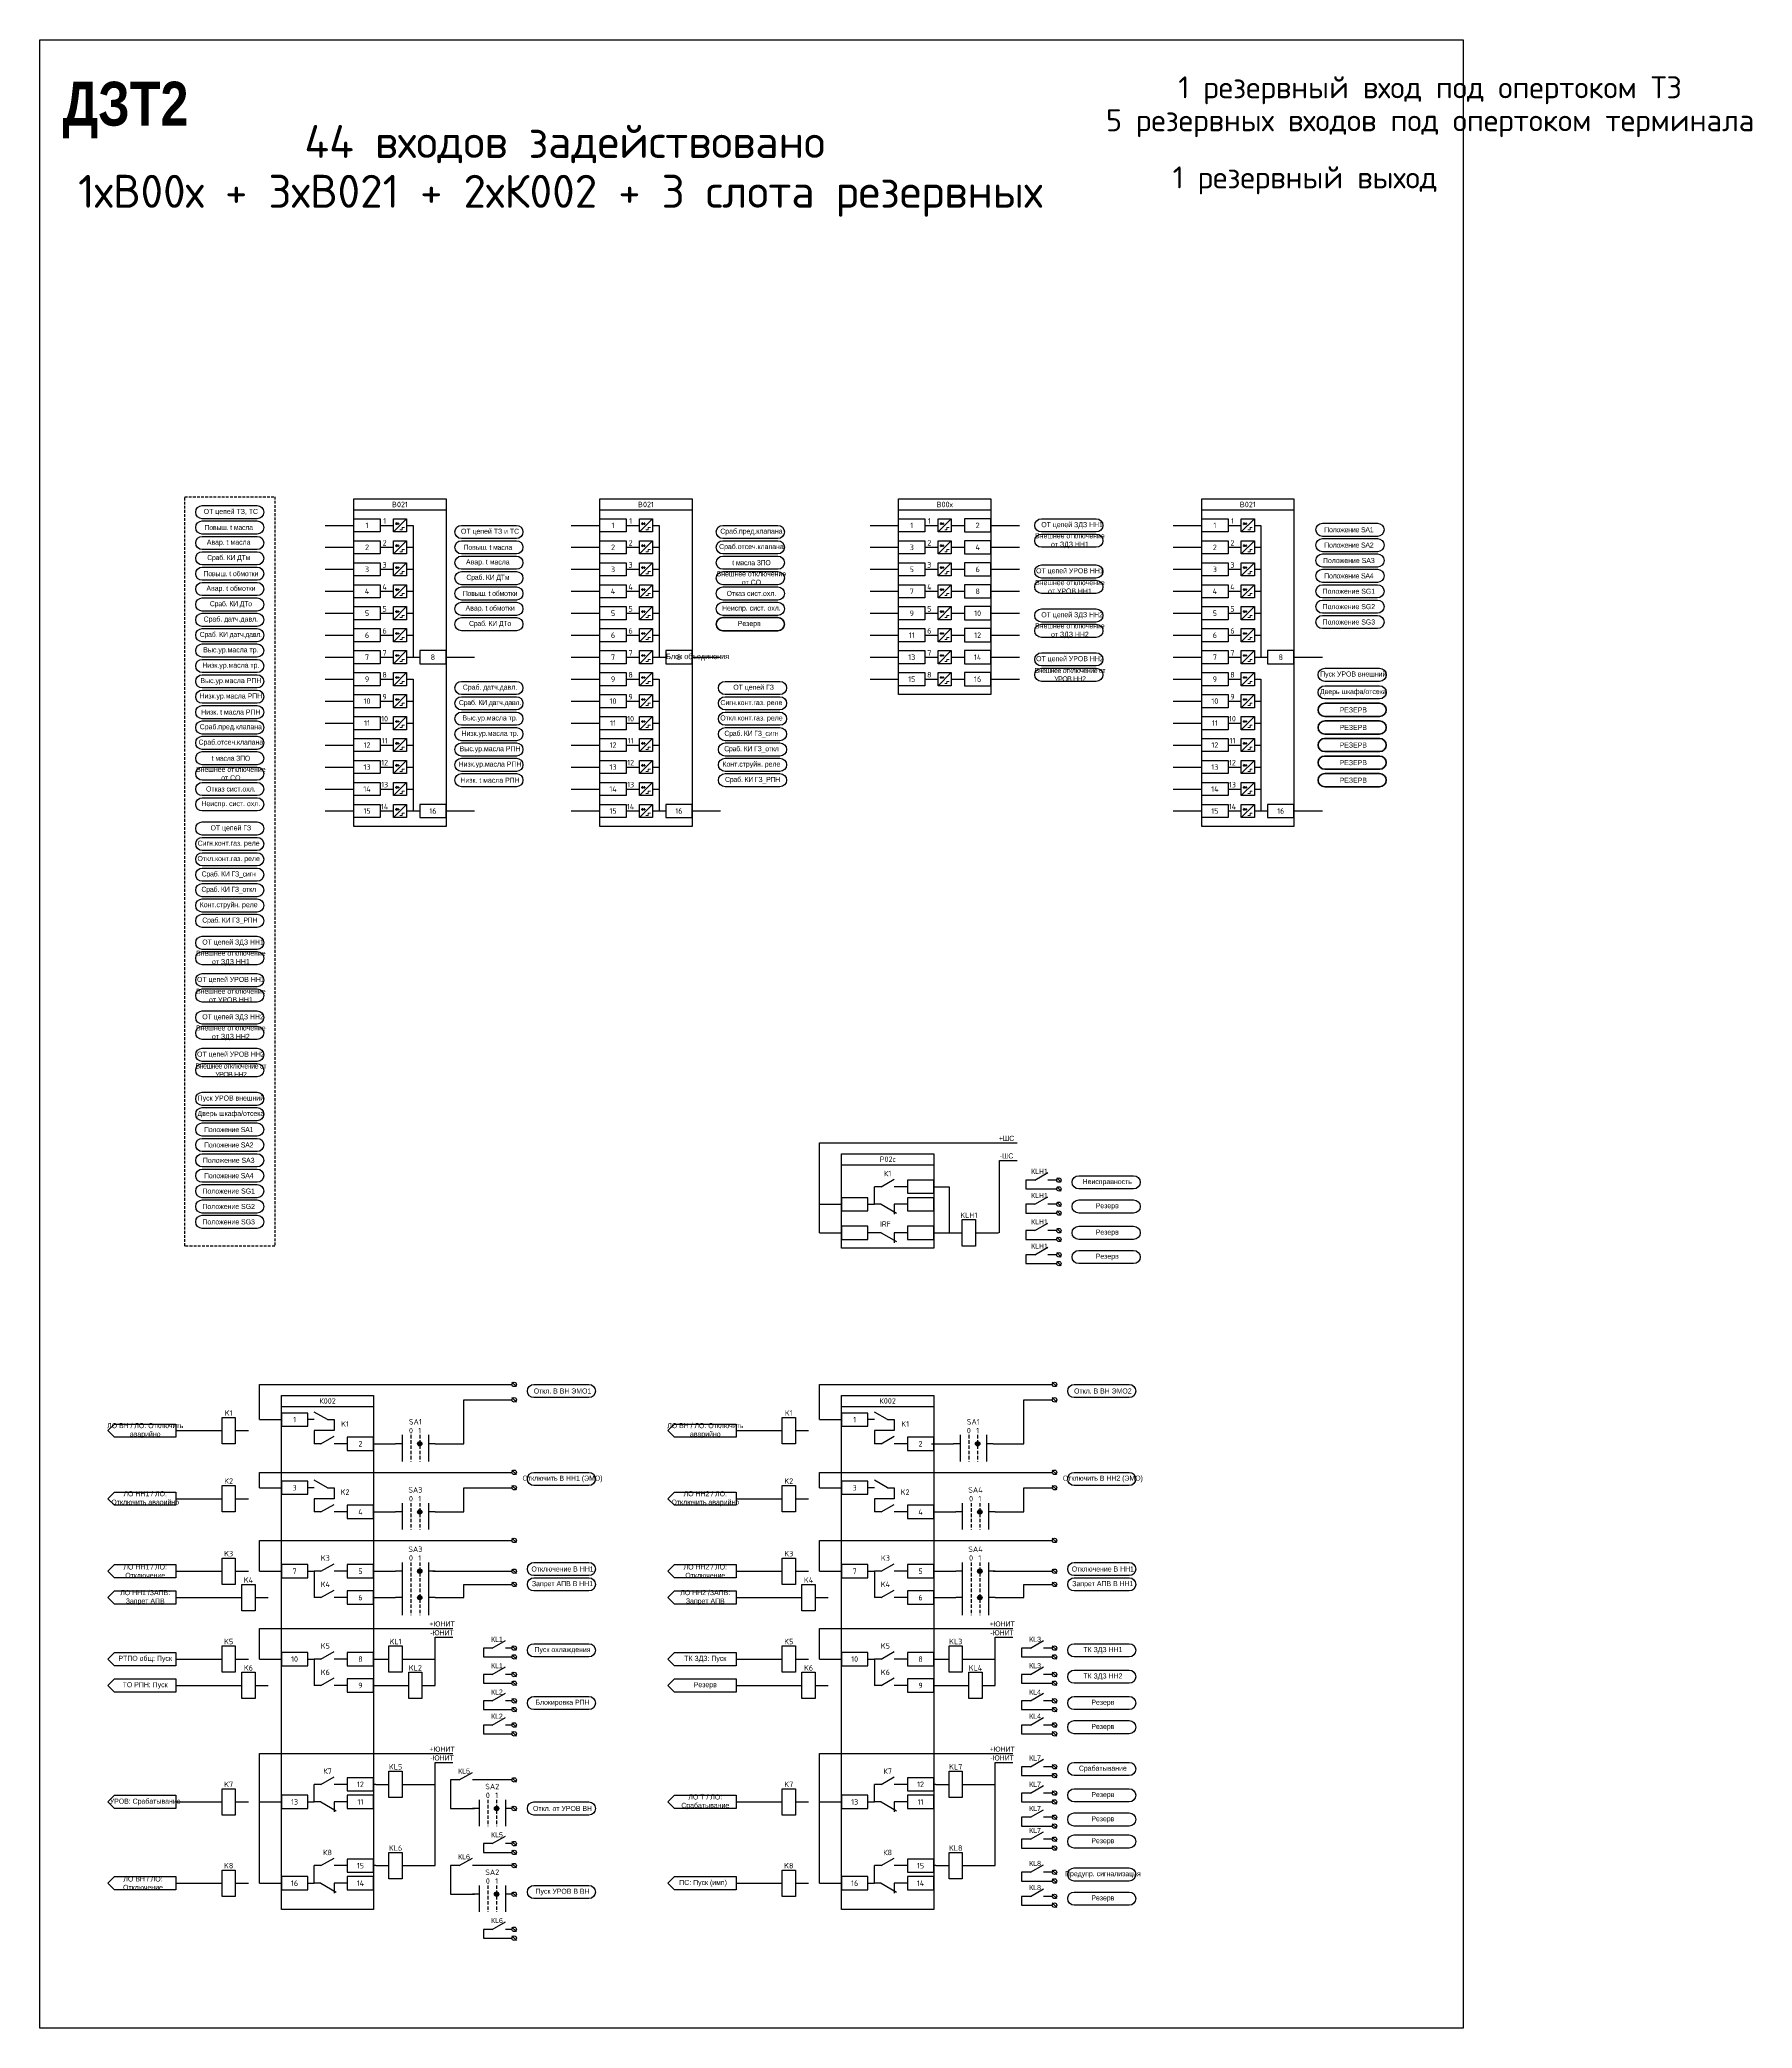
# Model space of a CAD drawing. Header units: millimetres. Extents: x 1657 to 5785, y -558 to 1129.
# Drawn here: x 2056 to 2836, y -171 to 734 of the extents above; entities that cross this region are included whole.
import ezdxf
from ezdxf.enums import TextEntityAlignment as Align

# ---------------------------------------------------------------- set-up
doc = ezdxf.new("R2010")
doc.units = ezdxf.units.MM
doc.set_wipeout_variables(frame=1)
doc.linetypes.add('HIDDEN', pattern=[9.525, 6.35, -3.175])
doc.linetypes.add('штриховая2', pattern=[0.375, 0.25, -0.125])
doc.layers.add('_ОРЗ_0.3', color=7, linetype='Continuous', lineweight=30)
doc.layers.add('TEXT', color=7, linetype='Continuous', lineweight=25)
doc.layers.add('Основная', color=7, linetype='Continuous')
doc.styles.add('2.5_Gost_RD', font='ARIALN.TTF', dxfattribs={"height": 2.5})
doc.styles.add('2.5_ISOCPEUR', font='isocpeur.ttf', dxfattribs={"width": 0.9, "height": 2.5})
doc.styles.add('2.5_ISOCPEUR_1', font='isocpeur.ttf', dxfattribs={"height": 2.5})

# ---------------------------------------------------------------- blocks, each defined once
blk = doc.blocks.new('*U42')
at = {"layer": 'Основная', "color": 0}
for p, q in [((0, 0), (2, 0)), ((2, 0), (40, 0)), ((40, 0), (42, 0))]:
    blk.add_line(p, q, dxfattribs=at)
blk = doc.blocks.new('*U55')
at = {"lineweight": 13, "ltscale": 0.25}
blk.add_line((20.25, 1.25), (20.25, 0.25), dxfattribs=at)
for points in [[(0, 3), (12, 3), (12, -3), (0, -3)], [(18, 3), (24, 3), (24, -3), (18, -3)]]:
    blk.add_lwpolyline(points, close=True)
blk.add_lwpolyline([(20.25, 0.75), (19.25, 1.25), (19.25, 0.25), (20.25, 0.75)], dxfattribs=at)
at = {"lineweight": 13, "flags": 128}
for points in [[(19.5, 1.5, 0, 0, 0), (19.5, 2, 0.25, 0, 0), (19.5, 2.5, 0, 0, 0)], [(20, 1.5, 0, 0, 0), (20, 2, 0.25, 0, 0), (20, 2.5, 0, 0, 0)]]:
    blk.add_lwpolyline(points, format="xyseb", dxfattribs=at)
at = {"layer": 'Основная', "color": 0}
blk.add_line((12, 0), (18, 0), dxfattribs=at)
at = {"layer": 'Основная', "ltscale": 0.25}
blk.add_line((24, 3), (18, -3), dxfattribs=at)
at = {"layer": 'Основная', "color": 0, "lineweight": 13}
blk.add_line((18.75, 0.75), (20.75, 0.75), dxfattribs=at)
for p, q in [((21, -2), (22, -2)), ((22, -1), (23, -1)), ((22, -2), (22, -1))]:
    blk.add_line(p, q, dxfattribs=at).dxf.unprotected_set("ltscale", 0)
at = {"layer": 'Основная', "style": '2.5_ISOCPEUR'}
for tag, p in [('ОУ', (3, 6)), ('В', (6, 0)), ('K', (14, 2))]:
    blk.add_attdef(tag, text='', height=2.5, dxfattribs=at).set_placement(p, align=Align.MIDDLE_CENTER)
blk = doc.blocks.new('*U53')
blk.add_lwpolyline([(0, 3), (-12, 3), (-12, -3), (0, -3)], close=True)
at = {"layer": 'Основная', "style": '2.5_ISOCPEUR'}
for tag, p in [('ОУ', (-7, 10)), ('В', (-6, 0))]:
    blk.add_attdef(tag, text='', height=2.5, dxfattribs=at).set_placement(p, align=Align.MIDDLE_CENTER)
blk = doc.blocks.new('SPEC_COS_H')
at = {"layer": 'Основная', "color": 0}
blk.add_line((0, 0), (6, 3.43), dxfattribs=at)
blk = doc.blocks.new('*U104')
blk.add_lwpolyline([(0, 3), (-12, 3), (-12, -3), (0, -3)], close=True)
at = {"layer": 'Основная', "color": 0}
for p, q in [((-24, 0), (-27, 0)), ((-12, 0), (-18, 0))]:
    blk.add_line(p, q, dxfattribs=at)
at = {"ltscale": 0.25}
blk.add_blockref('SPEC_COS_H', (-24, 0), dxfattribs=at)
at = {"layer": 'Основная', "style": '2.5_ISOCPEUR'}
for tag, p in [('ОУ', (-13, 9)), ('K', (-13, 9)), ('В', (-6, 0))]:
    blk.add_attdef(tag, text='', height=2.5, dxfattribs=at).set_placement(p, align=Align.MIDDLE_CENTER)
blk = doc.blocks.new('*U54')
blk.add_lwpolyline([(0, 3), (-12, 3), (-12, -3), (0, -3)], close=True)
at = {"layer": 'Основная', "color": 0}
for p, q in [((-24, 0), (-27, 0)), ((-12, 0), (-18, 0))]:
    blk.add_line(p, q, dxfattribs=at)
at = {"ltscale": 0.25}
blk.add_blockref('SPEC_COS_H', (-24, 0), dxfattribs=at)
at = {"layer": 'Основная', "style": '2.5_ISOCPEUR'}
for tag, p in [('ОУ', (-22, 6)), ('K', (-21, 6)), ('В', (-6, 0))]:
    blk.add_attdef(tag, text='', height=2.5, dxfattribs=at).set_placement(p, align=Align.MIDDLE_CENTER)
blk = doc.blocks.new('*U110')
at = {"layer": 'Основная', "color": 0}
blk.add_line((0, 0), (7, -4), dxfattribs=at)
at = {"layer": 'Основная', "ltscale": 0.35}
blk.add_line((6, 0), (6, -4.5), dxfattribs=at)
blk = doc.blocks.new('*U101')
blk.add_lwpolyline([(0, 3), (-12, 3), (-12, -3), (0, -3)], close=True)
at = {"layer": 'Основная', "color": 0}
for p, q in [((-24, 0), (-27, 0)), ((-12, 0), (-18, 0))]:
    blk.add_line(p, q, dxfattribs=at)
at = {"ltscale": 0.25}
blk.add_blockref('*U110', (-24, 0), dxfattribs=at)
at = {"layer": 'Основная', "style": '2.5_ISOCPEUR'}
for tag, p in [('ОУ', (-22, 4)), ('K', (-21, 6)), ('В', (-6, 0))]:
    blk.add_attdef(tag, text='', height=2.5, dxfattribs=at).set_placement(p, align=Align.MIDDLE_CENTER)
blk = doc.blocks.new('*U105')
blk.add_lwpolyline([(0, 3), (-12, 3), (-12, -3), (0, -3)], close=True)
at = {"layer": 'Основная', "color": 0}
for p, q in [((-24, 0), (-27, 0)), ((-12, 0), (-18, 0))]:
    blk.add_line(p, q, dxfattribs=at)
at = {"ltscale": 0.25}
blk.add_blockref('SPEC_COS_H', (-24, 0), dxfattribs=at)
at = {"layer": 'Основная', "style": '2.5_ISOCPEUR'}
for tag, p in [('ОУ', (-21, 6)), ('K', (-21, 6)), ('В', (-6, 0))]:
    blk.add_attdef(tag, text='', height=2.5, dxfattribs=at).set_placement(p, align=Align.MIDDLE_CENTER)
blk = doc.blocks.new('*U115')
blk.add_wipeout([(1, -0.01), (0.98, -0.18), (0.96, -0.27), (0.94, -0.34), (0.91, -0.42), (0.88, -0.48), (0.85, -0.53), (0.83, -0.56), (0.8, -0.6), (0.75, -0.66), (0.7, -0.71), (0.66, -0.75), (0.64, -0.77), (0.62, -0.79), (0.58, -0.81), (0.53, -0.85), (0.5, -0.86), (0.46, -0.89), (0.41, -0.91), (0.35, -0.94), (0.3, -0.95), (0.23, -0.97), (0.18, -0.98), (0.12, -0.99), (0.06, -1), (0.02, -1), (-0.04, -1), (-0.1, -0.99), (-0.16, -0.99), (-0.24, -0.97), (-0.28, -0.96), (-0.34, -0.94), (-0.39, -0.92), (-0.44, -0.9), (-0.47, -0.88), (-0.52, -0.86), (-0.56, -0.83), (-0.6, -0.8), (-0.64, -0.77), (-0.68, -0.73), (-0.74, -0.67), (-0.77, -0.63), (-0.8, -0.6), (-0.84, -0.54), (-0.87, -0.5), (-0.9, -0.44), (-0.92, -0.38), (-0.94, -0.34), (-0.96, -0.29), (-0.97, -0.23), (-0.99, -0.16), (-1, -0.08), (-1, -0.02), (-1, 0.03), (-0.99, 0.11), (-0.98, 0.18), (-0.97, 0.24), (-0.96, 0.29), (-0.94, 0.34), (-0.92, 0.4), (-0.89, 0.46), (-0.87, 0.5), (-0.84, 0.54), (-0.8, 0.6), (-0.77, 0.64), (-0.71, 0.7), (-0.67, 0.74), (-0.67, 0.74), (-0.68, 0.73), (-0.65, 0.76), (-0.6, 0.8), (-0.56, 0.83), (-0.52, 0.85), (-0.47, 0.88), (-0.42, 0.91), (-0.37, 0.93), (-0.32, 0.95), (-0.27, 0.96), (-0.21, 0.98), (-0.15, 0.99), (-0.08, 1), (-0.03, 1), (0.08, 1), (0.14, 0.99), (0.21, 0.98), (0.34, 0.94), (0.4, 0.92), (0.46, 0.89), (0.52, 0.85), (0.56, 0.83), (0.6, 0.8), (0.64, 0.77), (0.67, 0.74), (0.7, 0.71), (0.75, 0.67), (0.78, 0.63), (0.82, 0.57), (0.84, 0.54), (0.9, 0.43), (0.94, 0.35), (0.96, 0.29), (0.97, 0.23), (0.99, 0.1), (1, 0.03)])
at = {"layer": 'Основная', "ltscale": 0.25}
blk.add_circle((0, 0), 1, dxfattribs=at)
blk = doc.blocks.new('*U107')
at = {"layer": 'Основная', "style": '2.5_ISOCPEUR'}
for tag, p in [('ОУ', (0, 4)), ('В', (0, -3))]:
    blk.add_attdef(tag, text='', height=2.5, dxfattribs=at).set_placement(p, align=Align.MIDDLE_CENTER)
at = {"ltscale": 0.25}
blk.add_blockref('*U115', (0, 0), dxfattribs=at)
at = {"layer": 'Основная', "ltscale": 0.25}
blk.add_line((1, -1), (-1, 1), dxfattribs=at)
blk = doc.blocks.new('*U106')
at = {"ltscale": 0.35}
h = blk.add_hatch(color=256, dxfattribs=at)
edge = h.paths.add_edge_path()
edge.add_arc((-2, 0), 0.01, 0, 360)
h = blk.add_hatch(color=256, dxfattribs=at)
edge = h.paths.add_edge_path()
edge.add_arc((2, 0), 1, 0, 360)
at = {"layer": 'Основная', "color": 0}
for p, q in [((-6, 0), (-9, 0)), ((-6, 4), (-6, -8)), ((6, 4), (6, -8)), ((9, 0), (6, 0))]:
    blk.add_line(p, q, dxfattribs=at)
at = {"layer": 'Основная', "color": 0, "linetype": 'HIDDEN', "ltscale": 0.25}
for p, q in [((-2, 4), (-2, -8)), ((2, 4), (2, -8))]:
    blk.add_line(p, q, dxfattribs=at)
at = {"layer": 'Основная', "ltscale": 0.35}
for centre, radius in [((-2, 0), 0.01), ((2, 0), 1)]:
    blk.add_circle(centre, radius, dxfattribs=at)
at = {"layer": 'Основная', "style": '2.5_ISOCPEUR'}
for tag, p in [('ОУ', (0, 10)), ('ОП1', (-2, 6)), ('ОП2', (2, 6)), ('В1', (-9, -2)), ('В2', (9, -2))]:
    blk.add_attdef(tag, text='', height=2.5, dxfattribs=at).set_placement(p, align=Align.MIDDLE_CENTER)
blk = doc.blocks.new('*U108')
at = {"layer": 'Основная', "color": 0}
for p, q in [((-9, 0), (-3, 0)), ((3, 0), (9, 0))]:
    blk.add_line(p, q, dxfattribs=at)
at = {"layer": 'Основная'}
blk.add_lwpolyline([(-3, 6), (3, 6), (3, -6), (-3, -6)], close=True, dxfattribs=at)
at = {"layer": 'Основная', "style": '2.5_ISOCPEUR'}
for tag, p in [('ОУ', (0, 8)), ('В2', (-7, -2)), ('В1', (7, -2))]:
    blk.add_attdef(tag, text='', height=2.5, dxfattribs=at).set_placement(p, align=Align.MIDDLE_CENTER)

msp = doc.modelspace()

# ---------------------------------------------------------------- linework, layer by layer
at = {"ltscale": 100}
for p, q in [((2226, 513), (2226, 453)), ((2338, 513), (2338, 453)), ((2612, 513), (2612, 453)), ((2226, 443), (2226, 383)), ((2338, 443), (2338, 383)), ((2612, 443), (2612, 383)), ((2411, 191), (2411, 232)), ((2411, 232), (2501, 232)), ((2493, 191), (2493, 224)), ((2493, 224), (2501, 224)), ((2436, 204), (2436, 212)), ((2470, 212), (2470, 191)), ((2509, 215), (2505, 215)), ((2505, 215), (2505, 211)), ((2433, 204), (2436, 204)), ((2509, 204), (2505, 204)), ((2505, 204), (2505, 200)), ((2483.5, 191), (2492.5, 191)), ((2509, 192), (2505, 192)), ((2505, 192), (2505, 188)), ((2509, 181), (2505, 181)), ((2505, 181), (2505, 177)), ((2118, 101), (2133, 101)), ((2190, 101), (2181, 101)), ((2181, 101), (2181, 95)), ((2190, 106), (2190, 101)), ((2373, 101), (2388, 101)), ((2445, 101), (2436, 101)), ((2436, 101), (2436, 95)), ((2445, 106), (2445, 101)), ((2190, 75), (2190, 70)), ((2445, 75), (2445, 70)), ((2118, 70), (2133, 70)), ((2190, 70), (2181, 70)), ((2181, 70), (2181, 64)), ((2373, 70), (2388, 70)), ((2445, 70), (2436, 70)), ((2436, 70), (2436, 64)), ((2118, 37), (2133, 37)), ((2178, 37), (2181, 37)), ((2181, 37), (2181, 25)), ((2235, 37), (2271, 37)), ((2373, 37), (2388, 37)), ((2433, 37), (2436, 37)), ((2436, 37), (2436, 25)), ((2490, 37), (2517, 37)), ((2118, 25), (2142, 25)), ((2373, 25), (2397, 25)), ((2236, -15), (2236, 7)), ((2236, 7), (2244, 7)), ((2262, 2), (2258, 2)), ((2258, 2), (2258, -2)), ((2491, -15), (2491, 7)), ((2491, 7), (2499, 7)), ((2507, 2), (2503, 2)), ((2503, 2), (2503, -2)), ((2118, -3), (2133, -3)), ((2178, -3), (2181, -3)), ((2181, -3), (2181, -15)), ((2227, -3), (2236, -3)), ((2373, -3), (2388, -3)), ((2433, -3), (2436, -3)), ((2436, -3), (2436, -15)), ((2482, -3), (2491, -3)), ((2118, -15), (2142, -15)), ((2262, -10), (2258, -10)), ((2258, -10), (2258, -14)), ((2373, -15), (2397, -15)), ((2507, -10), (2503, -10)), ((2503, -10), (2503, -14)), ((2262, -22), (2258, -22)), ((2258, -22), (2258, -26)), ((2507, -22), (2503, -22)), ((2503, -22), (2503, -26)), ((2262, -33), (2258, -33)), ((2258, -33), (2258, -37)), ((2507, -33), (2503, -33)), ((2503, -33), (2503, -37)), ((2236, -97), (2236, -50)), ((2236, -50), (2244, -50)), ((2491, -97), (2491, -50)), ((2491, -50), (2499, -50)), ((2507, -52), (2503, -52)), ((2503, -52), (2503, -56)), ((2181, -68), (2181, -60)), ((2209, -60), (2208, -60)), ((2227, -60), (2236, -60)), ((2247, -58), (2243, -58)), ((2436, -68), (2436, -60)), ((2464, -60), (2463, -60)), ((2482, -60), (2491, -60)), ((2118, -68), (2133, -68)), ((2178, -68), (2181, -68)), ((2373, -68), (2388, -68)), ((2433, -68), (2436, -68)), ((2507, -64), (2503, -64)), ((2503, -64), (2503, -68)), ((2507, -75), (2503, -75)), ((2503, -75), (2503, -79)), ((2262, -87), (2258, -87)), ((2258, -87), (2258, -91)), ((2507, -85), (2503, -85)), ((2503, -85), (2503, -89)), ((2181, -105), (2181, -97)), ((2209, -97), (2208, -97)), ((2227, -97), (2236, -97)), ((2247, -97), (2243, -97)), ((2436, -105), (2436, -97)), ((2464, -97), (2463, -97)), ((2482, -97), (2491, -97)), ((2118, -105), (2133, -105)), ((2178, -105), (2181, -105)), ((2373, -105), (2388, -105)), ((2433, -105), (2436, -105)), ((2507, -100), (2503, -100)), ((2503, -100), (2503, -104)), ((2507, -111), (2503, -111)), ((2503, -111), (2503, -115)), ((2262, -126), (2258, -126)), ((2258, -126), (2258, -130))]:
    msp.add_line(p, q, dxfattribs=at)
for points in [[(2056, 734), (2704, 734), (2704, -171), (2056, -171)], [(2090, -65), (2118, -65), (2118, -71), (2090, -71), (2087, -68)], [(2345, -65), (2373, -65), (2373, -71), (2345, -71), (2342, -68)]]:
    msp.add_lwpolyline(points, close=True, dxfattribs=at)
at = {"color": 7, "linetype": 'штриховая2', "ltscale": 5}
msp.add_lwpolyline([(2122, 526), (2163, 526), (2163, 185), (2122, 185)], close=True, dxfattribs=at)
at = {"color": 1, "ltscale": 100}
for points in [[(2130, 516, -1), (2130, 522), (2155, 522, -1), (2155, 516)], [(2130, 509, -1), (2130, 515), (2155, 515, -1), (2155, 509)], [(2130, 502, -1), (2130, 508), (2155, 508, -1), (2155, 502)], [(2248, 507, -1), (2248, 513), (2273, 513, -1), (2273, 507)], [(2367, 507, -1), (2367, 513), (2392, 513, -1), (2392, 507)], [(2130, 495, -1), (2130, 501), (2155, 501, -1), (2155, 495)], [(2248, 500, -1), (2248, 506), (2273, 506, -1), (2273, 500)], [(2248, 493, -1), (2248, 499), (2273, 499, -1), (2273, 493)], [(2367, 500, -1), (2367, 506), (2392, 506, -1), (2392, 500)], [(2367, 493, -1), (2367, 499), (2392, 499, -1), (2392, 493)], [(2130, 488, -1), (2130, 494), (2155, 494, -1), (2155, 488)], [(2248, 486, -1), (2248, 492), (2273, 492, -1), (2273, 486)], [(2367, 486, -1), (2367, 492), (2392, 492, -1), (2392, 486)], [(2130, 481, -1), (2130, 487), (2155, 487, -1), (2155, 481)], [(2130, 474, -1), (2130, 480), (2155, 480, -1), (2155, 474)], [(2248, 479, -1), (2248, 485), (2273, 485, -1), (2273, 479)], [(2367, 479, -1), (2367, 485), (2392, 485, -1), (2392, 479)], [(2130, 467, -1), (2130, 473), (2155, 473, -1), (2155, 467)], [(2248, 472, -1), (2248, 478), (2273, 478, -1), (2273, 472)], [(2248, 465, -1), (2248, 471), (2273, 471, -1), (2273, 465)], [(2367, 472, -1), (2367, 478), (2392, 478, -1), (2392, 472)], [(2130, 460, -1), (2130, 466), (2155, 466, -1), (2155, 460)], [(2130, 453, -1), (2130, 459), (2155, 459, -1), (2155, 453)], [(2130, 446, -1), (2130, 452), (2155, 452, -1), (2155, 446)], [(2130, 439, -1), (2130, 445), (2155, 445, -1), (2155, 439)], [(2130, 432, -1), (2130, 438), (2155, 438, -1), (2155, 432)], [(2248, 436, -1), (2248, 442), (2273, 442, -1), (2273, 436)], [(2248, 429, -1), (2248, 435), (2273, 435, -1), (2273, 429)], [(2130, 425, -1), (2130, 431), (2155, 431, -1), (2155, 425)], [(2248, 422, -1), (2248, 428), (2273, 428, -1), (2273, 422)], [(2130, 418, -1), (2130, 424), (2155, 424, -1), (2155, 418)], [(2130, 411, -1), (2130, 417), (2155, 417, -1), (2155, 411)], [(2248, 415, -1), (2248, 421), (2273, 421, -1), (2273, 415)], [(2130, 404, -1), (2130, 410), (2155, 410, -1), (2155, 404)], [(2248, 408, -1), (2248, 414), (2273, 414, -1), (2273, 408)], [(2130, 397, -1), (2130, 403), (2155, 403, -1), (2155, 397)], [(2248, 401, -1), (2248, 407), (2273, 407, -1), (2273, 401)], [(2248, 394, -1), (2248, 400), (2273, 400, -1), (2273, 394)], [(2130, 390, -1), (2130, 396), (2155, 396, -1), (2155, 390)], [(2130, 383, -1), (2130, 389), (2155, 389, -1), (2155, 383)], [(2281, 76, -1), (2281, 82), (2306, 82, -1), (2306, 76)], [(2527, 76, -1), (2527, 82), (2552, 82, -1), (2552, 76)]]:
    msp.add_lwpolyline(points, format="xyb", close=True, dxfattribs=at)
at = {"color": 3, "ltscale": 100}
for points in [[(2512, 510, -1), (2512, 516), (2537, 516, -1), (2537, 510)], [(2512, 503, -1), (2512, 509), (2537, 509, -1), (2537, 503)], [(2130, 320, -1), (2130, 326), (2155, 326, -1), (2155, 320)], [(2130, 313, -1), (2130, 319), (2155, 319, -1), (2155, 313)], [(2281, 35, -1), (2281, 41), (2306, 41, -1), (2306, 35)], [(2527, 35, -1), (2527, 41), (2552, 41, -1), (2552, 35)], [(2281, 28, -1), (2281, 34), (2306, 34, -1), (2306, 28)], [(2527, 28, -1), (2527, 34), (2552, 34, -1), (2552, 28)]]:
    msp.add_lwpolyline(points, format="xyb", close=True, dxfattribs=at)
at = {"ltscale": 100}
for points in [[(2186, 513), (2199, 513)], [(2223, 513), (2226, 513)], [(2298, 513), (2311, 513)], [(2335, 513), (2338, 513)], [(2434, 513), (2447, 513)], [(2471, 513), (2477, 513)], [(2489, 513), (2502, 513)], [(2572, 513), (2585, 513)], [(2609, 513), (2612, 513)], [(2186, 503), (2199, 503)], [(2223, 503), (2226, 503)], [(2298, 503), (2311, 503)], [(2335, 503), (2338, 503)], [(2434, 503), (2447, 503)], [(2471, 503), (2477, 503)], [(2489, 503), (2502, 503)], [(2572, 503), (2585, 503)], [(2609, 503), (2612, 503)], [(2186, 493), (2199, 493)], [(2223, 493), (2226, 493)], [(2298, 493), (2311, 493)], [(2335, 493), (2338, 493)], [(2434, 493), (2447, 493)], [(2471, 493), (2477, 493)], [(2489, 493), (2502, 493)], [(2572, 493), (2585, 493)], [(2609, 493), (2612, 493)], [(2186, 483), (2199, 483)], [(2223, 483), (2226, 483)], [(2298, 483), (2311, 483)], [(2335, 483), (2338, 483)], [(2434, 483), (2447, 483)], [(2471, 483), (2477, 483)], [(2489, 483), (2502, 483)], [(2572, 483), (2585, 483)], [(2609, 483), (2612, 483)], [(2186, 473), (2199, 473)], [(2223, 473), (2226, 473)], [(2298, 473), (2311, 473)], [(2335, 473), (2338, 473)], [(2434, 473), (2447, 473)], [(2471, 473), (2477, 473)], [(2489, 473), (2502, 473)], [(2572, 473), (2585, 473)], [(2609, 473), (2612, 473)], [(2186, 463), (2199, 463)], [(2223, 463), (2226, 463)], [(2298, 463), (2311, 463)], [(2335, 463), (2338, 463)], [(2434, 463), (2447, 463)], [(2471, 463), (2477, 463)], [(2489, 463), (2502, 463)], [(2572, 463), (2585, 463)], [(2609, 463), (2612, 463)], [(2186, 453), (2199, 453)], [(2223, 453), (2229, 453)], [(2241, 453), (2254, 453)], [(2298, 453), (2311, 453)], [(2335, 453), (2341, 453)], [(2353, 453), (2366, 453)], [(2434, 453), (2447, 453)], [(2471, 453), (2477, 453)], [(2489, 453), (2502, 453)], [(2572, 453), (2585, 453)], [(2609, 453), (2615, 453)], [(2627, 453), (2640, 453)], [(2186, 443), (2199, 443)], [(2223, 443), (2226, 443)], [(2298, 443), (2311, 443)], [(2335, 443), (2338, 443)], [(2434, 443), (2447, 443)], [(2471, 443), (2477, 443)], [(2489, 443), (2502, 443)], [(2572, 443), (2585, 443)], [(2609, 443), (2612, 443)], [(2186, 433), (2199, 433)], [(2223, 433), (2226, 433)], [(2298, 433), (2311, 433)], [(2335, 433), (2338, 433)], [(2572, 433), (2585, 433)], [(2609, 433), (2612, 433)], [(2186, 423), (2199, 423)], [(2223, 423), (2226, 423)], [(2298, 423), (2311, 423)], [(2335, 423), (2338, 423)], [(2572, 423), (2585, 423)], [(2609, 423), (2612, 423)], [(2186, 413), (2199, 413)], [(2223, 413), (2226, 413)], [(2298, 413), (2311, 413)], [(2335, 413), (2338, 413)], [(2572, 413), (2585, 413)], [(2609, 413), (2612, 413)], [(2186, 403), (2199, 403)], [(2223, 403), (2226, 403)], [(2298, 403), (2311, 403)], [(2335, 403), (2338, 403)], [(2572, 403), (2585, 403)], [(2609, 403), (2612, 403)], [(2186, 393), (2199, 393)], [(2223, 393), (2226, 393)], [(2298, 393), (2311, 393)], [(2335, 393), (2338, 393)], [(2572, 393), (2585, 393)], [(2609, 393), (2612, 393)], [(2186, 383), (2199, 383)], [(2223, 383), (2226, 383)], [(2223, 383), (2229, 383)], [(2241, 383), (2254, 383)], [(2298, 383), (2311, 383)], [(2335, 383), (2338, 383)], [(2335, 383), (2341, 383)], [(2353, 383), (2366, 383)], [(2572, 383), (2585, 383)], [(2609, 383), (2612, 383)], [(2609, 383), (2615, 383)], [(2627, 383), (2640, 383)], [(2463, 212), (2470, 212)], [(2411, 204), (2421, 204)], [(2411, 191), (2421, 191)], [(2436, 191), (2433, 191)], [(2463, 191), (2465, 191)], [(2465, 191), (2476, 191)], [(2156, 106), (2156, 122), (2271, 122)], [(2411, 106), (2411, 122), (2517, 122)], [(2156, 106), (2166, 106)], [(2181, 106), (2178, 106)], [(2411, 106), (2421, 106)], [(2436, 106), (2433, 106)], [(2208, 95), (2218, 95)], [(2208, 95), (2218, 95)], [(2462, 95), (2472, 95)], [(2462, 95), (2472, 95)], [(2156, 75), (2156, 82), (2271, 82)], [(2411, 75), (2411, 82), (2517, 82)], [(2156, 75), (2166, 75)], [(2181, 75), (2178, 75)], [(2411, 75), (2421, 75)], [(2436, 75), (2433, 75)], [(2208, 64), (2218, 64)], [(2208, 64), (2218, 64)], [(2208, 64), (2218, 64)], [(2463, 64), (2473, 64)], [(2463, 64), (2473, 64)], [(2463, 64), (2473, 64)], [(2463, 64), (2473, 64)], [(2156, 37), (2156, 51), (2271, 51)], [(2411, 37), (2411, 51), (2517, 51)], [(2156, 37), (2166, 37)], [(2208, 37), (2218, 37)], [(2411, 37), (2421, 37)], [(2463, 37), (2473, 37)], [(2208, 25), (2218, 25)], [(2463, 25), (2473, 25)], [(2156, -3), (2156, 11), (2244, 11)], [(2411, -3), (2411, 11), (2499, 11)], [(2156, -3), (2166, -3)], [(2208, -3), (2210, -3)], [(2411, -3), (2421, -3)], [(2463, -3), (2465, -3)], [(2208, -15), (2219, -15)], [(2463, -15), (2474, -15)], [(2156, -105), (2156, -46), (2244, -46)], [(2411, -105), (2411, -46), (2499, -46)], [(2243, -58), (2243, -71), (2254, -71)], [(2156, -68), (2166, -68)], [(2411, -68), (2421, -68)], [(2243, -97), (2243, -110), (2254, -110)], [(2156, -105), (2166, -105)], [(2411, -105), (2421, -105)]]:
    msp.add_lwpolyline(points, dxfattribs=at)
for points in [[(2640, 508, -1), (2640, 514), (2665, 514, -1), (2665, 508)], [(2640, 501, -1), (2640, 507), (2665, 507, -1), (2665, 501)], [(2640, 494, -1), (2640, 500), (2665, 500, -1), (2665, 494)], [(2640, 487, -1), (2640, 493), (2665, 493, -1), (2665, 487)], [(2640, 480, -1), (2640, 486), (2665, 486, -1), (2665, 480)], [(2640, 473, -1), (2640, 479), (2665, 479, -1), (2665, 473)], [(2640, 466, -1), (2640, 472), (2665, 472, -1), (2665, 466)], [(2641, 442, -1), (2641, 448), (2666, 448, -1), (2666, 442)], [(2641, 434, -1), (2641, 440), (2666, 440, -1), (2666, 434)], [(2130, 249, -1), (2130, 255), (2155, 255, -1), (2155, 249)], [(2130, 242, -1), (2130, 248), (2155, 248, -1), (2155, 242)], [(2130, 235, -1), (2130, 241), (2155, 241, -1), (2155, 235)], [(2130, 228, -1), (2130, 234), (2155, 234, -1), (2155, 228)], [(2130, 221, -1), (2130, 227), (2155, 227, -1), (2155, 221)], [(2130, 214, -1), (2130, 220), (2155, 220, -1), (2155, 214)], [(2130, 207, -1), (2130, 213), (2155, 213, -1), (2155, 207)], [(2130, 200, -1), (2130, 206), (2155, 206, -1), (2155, 200)], [(2130, 193, -1), (2130, 199), (2155, 199, -1), (2155, 193)], [(2527, -56, -1), (2527, -50), (2552, -50, -1), (2552, -56)], [(2527, -68, -1), (2527, -62), (2552, -62, -1), (2552, -68)], [(2281, -74, -1), (2281, -68), (2306, -68, -1), (2306, -74)], [(2527, -79, -1), (2527, -73), (2552, -73, -1), (2552, -79)], [(2527, -89, -1), (2527, -83), (2552, -83, -1), (2552, -89)], [(2527, -104, -1), (2527, -98), (2552, -98, -1), (2552, -104)], [(2281, -112, -1), (2281, -106), (2306, -106, -1), (2306, -112)], [(2527, -115, -1), (2527, -109), (2552, -109, -1), (2552, -115)]]:
    msp.add_lwpolyline(points, format="xyb", close=True, dxfattribs=at)
at = {"color": 4, "ltscale": 100}
for points in [[(2512, 489, -1), (2512, 495), (2537, 495, -1), (2537, 489)], [(2512, 482, -1), (2512, 488), (2537, 488, -1), (2537, 482)], [(2130, 303, -1), (2130, 309), (2155, 309, -1), (2155, 303)], [(2130, 296, -1), (2130, 302), (2155, 302, -1), (2155, 296)], [(2281, 116, -1), (2281, 122), (2306, 122, -1), (2306, 116)]]:
    msp.add_lwpolyline(points, format="xyb", close=True, dxfattribs=at)
at = {"color": 1, "lineweight": 40, "ltscale": 100}
msp.add_lwpolyline([(2367, 465, -1), (2367, 471), (2392, 471, -1), (2392, 465)], format="xyb", close=True, dxfattribs=at)
at = {"color": 5, "ltscale": 100}
for points in [[(2512, 469, -1), (2512, 475), (2537, 475, -1), (2537, 469)], [(2512, 462, -1), (2512, 468), (2537, 468, -1), (2537, 462)], [(2130, 286, -1), (2130, 292), (2155, 292, -1), (2155, 286)], [(2130, 279, -1), (2130, 285), (2155, 285, -1), (2155, 279)]]:
    msp.add_lwpolyline(points, format="xyb", close=True, dxfattribs=at)
at = {"color": 6, "ltscale": 100}
for points in [[(2512, 449, -1), (2512, 455), (2537, 455, -1), (2537, 449)], [(2512, 442, -1), (2512, 448), (2537, 448, -1), (2537, 442)], [(2130, 269, -1), (2130, 275), (2155, 275, -1), (2155, 269)], [(2130, 262, -1), (2130, 268), (2155, 268, -1), (2155, 262)]]:
    msp.add_lwpolyline(points, format="xyb", close=True, dxfattribs=at)
at = {"color": 2, "ltscale": 100}
for points in [[(2368, 436, -1), (2368, 442), (2393, 442, -1), (2393, 436)], [(2368, 429, -1), (2368, 435), (2393, 435, -1), (2393, 429)], [(2368, 422, -1), (2368, 428), (2393, 428, -1), (2393, 422)], [(2368, 415, -1), (2368, 421), (2393, 421, -1), (2393, 415)], [(2368, 408, -1), (2368, 414), (2393, 414, -1), (2393, 408)], [(2368, 401, -1), (2368, 407), (2393, 407, -1), (2393, 401)], [(2368, 394, -1), (2368, 400), (2393, 400, -1), (2393, 394)], [(2130, 372, -1), (2130, 378), (2155, 378, -1), (2155, 372)], [(2130, 365, -1), (2130, 371), (2155, 371, -1), (2155, 365)], [(2130, 358, -1), (2130, 364), (2155, 364, -1), (2155, 358)], [(2130, 351, -1), (2130, 357), (2155, 357, -1), (2155, 351)], [(2130, 344, -1), (2130, 350), (2155, 350, -1), (2155, 344)], [(2130, 337, -1), (2130, 343), (2155, 343, -1), (2155, 337)], [(2130, 330, -1), (2130, 336), (2155, 336, -1), (2155, 330)], [(2527, 116, -1), (2527, 122), (2552, 122, -1), (2552, 116)]]:
    msp.add_lwpolyline(points, format="xyb", close=True, dxfattribs=at)
at = {"lineweight": 50, "ltscale": 100}
for points in [[(2641, 426, -1), (2641, 432), (2666, 432, -1), (2666, 426)], [(2641, 418, -1), (2641, 424), (2666, 424, -1), (2666, 418)], [(2641, 410, -1), (2641, 416), (2666, 416, -1), (2666, 410)], [(2641, 402, -1), (2641, 408), (2666, 408, -1), (2666, 402)], [(2641, 394, -1), (2641, 400), (2666, 400, -1), (2666, 394)]]:
    msp.add_lwpolyline(points, format="xyb", close=True, dxfattribs=at)
at = {"color": 30, "ltscale": 100, "true_color": 0xf7941d}
for points in [[(2529, 211, -1), (2529, 217), (2554, 217, -1), (2554, 211)], [(2529, 200, -1), (2529, 206), (2554, 206, -1), (2554, 200)], [(2529, 188, -1), (2529, 194), (2554, 194, -1), (2554, 188)], [(2529, 177, -1), (2529, 183), (2554, 183, -1), (2554, 177)], [(2281, -26, -1), (2281, -20), (2306, -20, -1), (2306, -26)], [(2527, -26, -1), (2527, -20), (2552, -20, -1), (2552, -26)], [(2527, -37, -1), (2527, -31), (2552, -31, -1), (2552, -37)]]:
    msp.add_lwpolyline(points, format="xyb", close=True, dxfattribs=at)
at = {"color": 215, "ltscale": 100, "true_color": 0xa953a0}
for points in [[(2281, -2, -1), (2281, 4), (2306, 4, -1), (2306, -2)], [(2527, -2, -1), (2527, 4), (2552, 4, -1), (2552, -2)], [(2527, -14, -1), (2527, -8), (2552, -8, -1), (2552, -14)]]:
    msp.add_lwpolyline(points, format="xyb", close=True, dxfattribs=at)
at = {"layer": '_ОРЗ_0.3', "ltscale": 100}
for points in [[(2199, 525), (2241, 525), (2241, 376), (2199, 376)], [(2311, 525), (2353, 525), (2353, 376), (2311, 376)], [(2447, 525), (2489, 525), (2489, 436), (2447, 436)], [(2585, 525), (2627, 525), (2627, 376), (2585, 376)], [(2421, 227), (2463, 227), (2463, 184), (2421, 184)], [(2166, 117), (2208, 117), (2208, -117), (2166, -117)], [(2421, 117), (2463, 117), (2463, -117), (2421, -117)]]:
    msp.add_lwpolyline(points, close=True, dxfattribs=at)
at = {"layer": 'Основная', "color": 0}
for p, q in [((2187, 106), (2190, 106)), ((2442, 106), (2445, 106)), ((2187, 75), (2190, 75)), ((2442, 75), (2445, 75))]:
    msp.add_line(p, q, dxfattribs=at)
at = {"layer": 'Основная', "ltscale": 100}
for points in [[(2118, 104), (2118, 98), (2090, 98), (2087, 101), (2090, 104)], [(2373, 104), (2373, 98), (2345, 98), (2342, 101), (2345, 104)], [(2118, 73), (2118, 67), (2090, 67), (2087, 70), (2090, 73)], [(2373, 73), (2373, 67), (2345, 67), (2342, 70), (2345, 73)], [(2118, 40), (2118, 34), (2090, 34), (2087, 37), (2090, 40)], [(2373, 40), (2373, 34), (2345, 34), (2342, 37), (2345, 40)], [(2118, 28), (2118, 22), (2090, 22), (2087, 25), (2090, 28)], [(2373, 28), (2373, 22), (2345, 22), (2342, 25), (2345, 28)], [(2118, 0), (2118, -6), (2090, -6), (2087, -3), (2090, 0)], [(2373, 0), (2373, -6), (2345, -6), (2342, -3), (2345, 0)], [(2118, -12), (2118, -18), (2090, -18), (2087, -15), (2090, -12)], [(2373, -12), (2373, -18), (2345, -18), (2342, -15), (2345, -12)], [(2118, -102), (2118, -108), (2090, -108), (2087, -105), (2090, -102)], [(2373, -102), (2373, -108), (2345, -108), (2342, -105), (2345, -102)]]:
    msp.add_lwpolyline(points, close=True, dxfattribs=at)

# ---------------------------------------------------------------- block references
at = {"ltscale": 0.25}
for name, p in [('*U42', (2199, 520)), ('*U42', (2311, 520)), ('*U42', (2447, 520)), ('*U42', (2585, 520)), ('*U42', (2421, 222)), ('*U42', (2166, 112)), ('*U42', (2421, 112)), ('SPEC_COS_H', (2247, -58)), ('SPEC_COS_H', (2247, -97))]:
    msp.add_blockref(name, p, dxfattribs=at)
at = {"ltscale": 0.35}
ref = msp.add_blockref('*U108', (2479, 191), dxfattribs=at)
ref.add_attrib('ОУ', 'KLH1', dxfattribs={"layer": 'Основная', "height": 2.5, "style": '2.5_ISOCPEUR'}).set_placement((2479, 199), align=Align.MIDDLE_CENTER)
ref = msp.add_blockref('*U108', (2142, 101), dxfattribs=at)
ref.add_attrib('ОУ', 'K1', dxfattribs={"layer": 'Основная', "height": 2.5, "style": '2.5_ISOCPEUR'}).set_placement((2142, 109), align=Align.MIDDLE_CENTER)
at = {"ltscale": 0.25, "xscale": -1}
for p in [(2187, 106), (2442, 106), (2187, 75), (2442, 75)]:
    msp.add_blockref('SPEC_COS_H', p, dxfattribs=at)
at = {"ltscale": 0.35}
ref = msp.add_blockref('*U108', (2397, 101), dxfattribs=at)
ref.add_attrib('ОУ', 'K1', dxfattribs={"layer": 'Основная', "height": 2.5, "style": '2.5_ISOCPEUR'}).set_placement((2397, 109), align=Align.MIDDLE_CENTER)
ref = msp.add_blockref('*U106', (2227, 95), dxfattribs=at)
ref.add_attrib('ОУ', 'SA1', dxfattribs={"layer": 'Основная', "height": 2.5, "style": '2.5_ISOCPEUR'}).set_placement((2227, 105), align=Align.MIDDLE_CENTER)
ref.add_attrib('ОП1', '0', dxfattribs={"layer": 'Основная', "height": 2.5, "style": '2.5_ISOCPEUR'}).set_placement((2225, 101), align=Align.MIDDLE_CENTER)
ref.add_attrib('ОП2', '1', dxfattribs={"layer": 'Основная', "height": 2.5, "style": '2.5_ISOCPEUR'}).set_placement((2229, 101), align=Align.MIDDLE_CENTER)
ref = msp.add_blockref('*U106', (2481, 95), dxfattribs=at)
ref.add_attrib('ОУ', 'SA1', dxfattribs={"layer": 'Основная', "height": 2.5, "style": '2.5_ISOCPEUR'}).set_placement((2481, 105), align=Align.MIDDLE_CENTER)
ref.add_attrib('ОП1', '0', dxfattribs={"layer": 'Основная', "height": 2.5, "style": '2.5_ISOCPEUR'}).set_placement((2479, 101), align=Align.MIDDLE_CENTER)
ref.add_attrib('ОП2', '1', dxfattribs={"layer": 'Основная', "height": 2.5, "style": '2.5_ISOCPEUR'}).set_placement((2483, 101), align=Align.MIDDLE_CENTER)
ref = msp.add_blockref('*U108', (2142, 70), dxfattribs=at)
ref.add_attrib('ОУ', 'K2', dxfattribs={"layer": 'Основная', "height": 2.5, "style": '2.5_ISOCPEUR'}).set_placement((2142, 78), align=Align.MIDDLE_CENTER)
ref = msp.add_blockref('*U106', (2227, 64), dxfattribs=at)
ref.add_attrib('ОУ', 'SA3', dxfattribs={"layer": 'Основная', "height": 2.5, "style": '2.5_ISOCPEUR'}).set_placement((2227, 74), align=Align.MIDDLE_CENTER)
ref.add_attrib('ОП1', '0', dxfattribs={"layer": 'Основная', "height": 2.5, "style": '2.5_ISOCPEUR'}).set_placement((2225, 70), align=Align.MIDDLE_CENTER)
ref.add_attrib('ОП2', '1', dxfattribs={"layer": 'Основная', "height": 2.5, "style": '2.5_ISOCPEUR'}).set_placement((2229, 70), align=Align.MIDDLE_CENTER)
ref = msp.add_blockref('*U108', (2397, 70), dxfattribs=at)
ref.add_attrib('ОУ', 'K2', dxfattribs={"layer": 'Основная', "height": 2.5, "style": '2.5_ISOCPEUR'}).set_placement((2397, 78), align=Align.MIDDLE_CENTER)
ref = msp.add_blockref('*U106', (2482, 64), dxfattribs=at)
ref.add_attrib('ОУ', 'SA4', dxfattribs={"layer": 'Основная', "height": 2.5, "style": '2.5_ISOCPEUR'}).set_placement((2482, 74), align=Align.MIDDLE_CENTER)
ref.add_attrib('ОП1', '0', dxfattribs={"layer": 'Основная', "height": 2.5, "style": '2.5_ISOCPEUR'}).set_placement((2480, 70), align=Align.MIDDLE_CENTER)
ref.add_attrib('ОП2', '1', dxfattribs={"layer": 'Основная', "height": 2.5, "style": '2.5_ISOCPEUR'}).set_placement((2484, 70), align=Align.MIDDLE_CENTER)
ref = msp.add_blockref('*U108', (2142, 37), dxfattribs=at)
ref.add_attrib('ОУ', 'K3', dxfattribs={"layer": 'Основная', "height": 2.5, "style": '2.5_ISOCPEUR'}).set_placement((2142, 45), align=Align.MIDDLE_CENTER)
ref = msp.add_blockref('*U106', (2227, 37), dxfattribs=at)
ref.add_attrib('ОУ', 'SA3', dxfattribs={"layer": 'Основная', "height": 2.5, "style": '2.5_ISOCPEUR'}).set_placement((2227, 47), align=Align.MIDDLE_CENTER)
ref.add_attrib('ОП1', '0', dxfattribs={"layer": 'Основная', "height": 2.5, "style": '2.5_ISOCPEUR'}).set_placement((2225, 43), align=Align.MIDDLE_CENTER)
ref.add_attrib('ОП2', '1', dxfattribs={"layer": 'Основная', "height": 2.5, "style": '2.5_ISOCPEUR'}).set_placement((2229, 43), align=Align.MIDDLE_CENTER)
ref = msp.add_blockref('*U108', (2397, 37), dxfattribs=at)
ref.add_attrib('ОУ', 'K3', dxfattribs={"layer": 'Основная', "height": 2.5, "style": '2.5_ISOCPEUR'}).set_placement((2397, 45), align=Align.MIDDLE_CENTER)
ref = msp.add_blockref('*U106', (2482, 37), dxfattribs=at)
ref.add_attrib('ОУ', 'SA4', dxfattribs={"layer": 'Основная', "height": 2.5, "style": '2.5_ISOCPEUR'}).set_placement((2482, 47), align=Align.MIDDLE_CENTER)
ref.add_attrib('ОП1', '0', dxfattribs={"layer": 'Основная', "height": 2.5, "style": '2.5_ISOCPEUR'}).set_placement((2480, 43), align=Align.MIDDLE_CENTER)
ref.add_attrib('ОП2', '1', dxfattribs={"layer": 'Основная', "height": 2.5, "style": '2.5_ISOCPEUR'}).set_placement((2484, 43), align=Align.MIDDLE_CENTER)
ref = msp.add_blockref('*U108', (2151, 25), dxfattribs=at)
ref.add_attrib('ОУ', 'K4', dxfattribs={"layer": 'Основная', "height": 2.5, "style": '2.5_ISOCPEUR'}).set_placement((2151, 33), align=Align.MIDDLE_CENTER)
for p in [(2227, 25), (2482, 25)]:
    msp.add_blockref('*U106', p, dxfattribs=at)
ref = msp.add_blockref('*U108', (2406, 25), dxfattribs=at)
ref.add_attrib('ОУ', 'K4', dxfattribs={"layer": 'Основная', "height": 2.5, "style": '2.5_ISOCPEUR'}).set_placement((2406, 33), align=Align.MIDDLE_CENTER)
ref = msp.add_blockref('*U108', (2142, -3), dxfattribs=at)
ref.add_attrib('ОУ', 'K5', dxfattribs={"layer": 'Основная', "height": 2.5, "style": '2.5_ISOCPEUR'}).set_placement((2142, 5), align=Align.MIDDLE_CENTER)
ref = msp.add_blockref('*U108', (2218, -3), dxfattribs=at)
ref.add_attrib('ОУ', 'KL1', dxfattribs={"layer": 'Основная', "height": 2.5, "style": '2.5_ISOCPEUR'}).set_placement((2218, 5), align=Align.MIDDLE_CENTER)
ref = msp.add_blockref('*U108', (2397, -3), dxfattribs=at)
ref.add_attrib('ОУ', 'K5', dxfattribs={"layer": 'Основная', "height": 2.5, "style": '2.5_ISOCPEUR'}).set_placement((2397, 5), align=Align.MIDDLE_CENTER)
ref = msp.add_blockref('*U108', (2473, -3), dxfattribs=at)
ref.add_attrib('ОУ', 'KL3', dxfattribs={"layer": 'Основная', "height": 2.5, "style": '2.5_ISOCPEUR'}).set_placement((2473, 5), align=Align.MIDDLE_CENTER)
ref = msp.add_blockref('*U108', (2151, -15), dxfattribs=at)
ref.add_attrib('ОУ', 'K6', dxfattribs={"layer": 'Основная', "height": 2.5, "style": '2.5_ISOCPEUR'}).set_placement((2151, -7), align=Align.MIDDLE_CENTER)
ref = msp.add_blockref('*U108', (2227, -15), dxfattribs=at)
ref.add_attrib('ОУ', 'KL2', dxfattribs={"layer": 'Основная', "height": 2.5, "style": '2.5_ISOCPEUR'}).set_placement((2227, -7), align=Align.MIDDLE_CENTER)
ref = msp.add_blockref('*U108', (2406, -15), dxfattribs=at)
ref.add_attrib('ОУ', 'K6', dxfattribs={"layer": 'Основная', "height": 2.5, "style": '2.5_ISOCPEUR'}).set_placement((2406, -7), align=Align.MIDDLE_CENTER)
ref = msp.add_blockref('*U108', (2482, -15), dxfattribs=at)
ref.add_attrib('ОУ', 'KL4', dxfattribs={"layer": 'Основная', "height": 2.5, "style": '2.5_ISOCPEUR'}).set_placement((2482, -7), align=Align.MIDDLE_CENTER)
ref = msp.add_blockref('*U108', (2218, -60), dxfattribs=at)
ref.add_attrib('ОУ', 'KL5', dxfattribs={"layer": 'Основная', "height": 2.5, "style": '2.5_ISOCPEUR'}).set_placement((2218, -52), align=Align.MIDDLE_CENTER)
ref = msp.add_blockref('*U108', (2473, -60), dxfattribs=at)
ref.add_attrib('ОУ', 'KL7', dxfattribs={"layer": 'Основная', "height": 2.5, "style": '2.5_ISOCPEUR'}).set_placement((2473, -52), align=Align.MIDDLE_CENTER)
ref = msp.add_blockref('*U108', (2142, -68), dxfattribs=at)
ref.add_attrib('ОУ', 'K7', dxfattribs={"layer": 'Основная', "height": 2.5, "style": '2.5_ISOCPEUR'}).set_placement((2142, -60), align=Align.MIDDLE_CENTER)
ref = msp.add_blockref('*U108', (2397, -68), dxfattribs=at)
ref.add_attrib('ОУ', 'K7', dxfattribs={"layer": 'Основная', "height": 2.5, "style": '2.5_ISOCPEUR'}).set_placement((2397, -60), align=Align.MIDDLE_CENTER)
ref = msp.add_blockref('*U108', (2218, -97), dxfattribs=at)
ref.add_attrib('ОУ', 'KL6', dxfattribs={"layer": 'Основная', "height": 2.5, "style": '2.5_ISOCPEUR'}).set_placement((2218, -89), align=Align.MIDDLE_CENTER)
ref = msp.add_blockref('*U108', (2473, -97), dxfattribs=at)
ref.add_attrib('ОУ', 'KL8', dxfattribs={"layer": 'Основная', "height": 2.5, "style": '2.5_ISOCPEUR'}).set_placement((2473, -89), align=Align.MIDDLE_CENTER)
ref = msp.add_blockref('*U108', (2142, -105), dxfattribs=at)
ref.add_attrib('ОУ', 'K8', dxfattribs={"layer": 'Основная', "height": 2.5, "style": '2.5_ISOCPEUR'}).set_placement((2142, -97), align=Align.MIDDLE_CENTER)
ref = msp.add_blockref('*U108', (2397, -105), dxfattribs=at)
ref.add_attrib('ОУ', 'K8', dxfattribs={"layer": 'Основная', "height": 2.5, "style": '2.5_ISOCPEUR'}).set_placement((2397, -97), align=Align.MIDDLE_CENTER)
at = {"layer": '_ОРЗ_0.3', "ltscale": 0.25}
ref = msp.add_blockref('*U55', (2199, 513), dxfattribs=at)
ref.add_attrib('В', '1', dxfattribs={"layer": 'Основная', "height": 2.5, "style": '2.5_ISOCPEUR'}).set_placement((2205, 513), align=Align.MIDDLE_CENTER)
ref.add_attrib('K', '1', dxfattribs={"layer": 'Основная', "height": 2.5, "style": '2.5_ISOCPEUR'}).set_placement((2213, 515), align=Align.MIDDLE_CENTER)
ref = msp.add_blockref('*U55', (2311, 513), dxfattribs=at)
ref.add_attrib('В', '1', dxfattribs={"layer": 'Основная', "height": 2.5, "style": '2.5_ISOCPEUR'}).set_placement((2317, 513), align=Align.MIDDLE_CENTER)
ref.add_attrib('K', '1', dxfattribs={"layer": 'Основная', "height": 2.5, "style": '2.5_ISOCPEUR'}).set_placement((2325, 515), align=Align.MIDDLE_CENTER)
ref = msp.add_blockref('*U55', (2447, 513), dxfattribs=at)
ref.add_attrib('В', '1', dxfattribs={"layer": 'Основная', "height": 2.5, "style": '2.5_ISOCPEUR'}).set_placement((2453, 513), align=Align.MIDDLE_CENTER)
ref.add_attrib('K', '1', dxfattribs={"layer": 'Основная', "height": 2.5, "style": '2.5_ISOCPEUR'}).set_placement((2461, 515), align=Align.MIDDLE_CENTER)
ref = msp.add_blockref('*U53', (2489, 513), dxfattribs=at)
ref.add_attrib('В', '2', dxfattribs={"layer": 'Основная', "height": 2.5, "style": '2.5_ISOCPEUR'}).set_placement((2483, 513), align=Align.MIDDLE_CENTER)
ref = msp.add_blockref('*U55', (2585, 513), dxfattribs=at)
ref.add_attrib('В', '1', dxfattribs={"layer": 'Основная', "height": 2.5, "style": '2.5_ISOCPEUR'}).set_placement((2591, 513), align=Align.MIDDLE_CENTER)
ref.add_attrib('K', '1', dxfattribs={"layer": 'Основная', "height": 2.5, "style": '2.5_ISOCPEUR'}).set_placement((2599, 515), align=Align.MIDDLE_CENTER)
ref = msp.add_blockref('*U55', (2199, 503), dxfattribs=at)
ref.add_attrib('В', '2', dxfattribs={"layer": 'Основная', "height": 2.5, "style": '2.5_ISOCPEUR'}).set_placement((2205, 503), align=Align.MIDDLE_CENTER)
ref.add_attrib('K', '2', dxfattribs={"layer": 'Основная', "height": 2.5, "style": '2.5_ISOCPEUR'}).set_placement((2213, 505), align=Align.MIDDLE_CENTER)
ref = msp.add_blockref('*U55', (2311, 503), dxfattribs=at)
ref.add_attrib('В', '2', dxfattribs={"layer": 'Основная', "height": 2.5, "style": '2.5_ISOCPEUR'}).set_placement((2317, 503), align=Align.MIDDLE_CENTER)
ref.add_attrib('K', '2', dxfattribs={"layer": 'Основная', "height": 2.5, "style": '2.5_ISOCPEUR'}).set_placement((2325, 505), align=Align.MIDDLE_CENTER)
ref = msp.add_blockref('*U55', (2447, 503), dxfattribs=at)
ref.add_attrib('В', '3', dxfattribs={"layer": 'Основная', "height": 2.5, "style": '2.5_ISOCPEUR'}).set_placement((2453, 503), align=Align.MIDDLE_CENTER)
ref.add_attrib('K', '2', dxfattribs={"layer": 'Основная', "height": 2.5, "style": '2.5_ISOCPEUR'}).set_placement((2461, 505), align=Align.MIDDLE_CENTER)
ref = msp.add_blockref('*U53', (2489, 503), dxfattribs=at)
ref.add_attrib('В', '4', dxfattribs={"layer": 'Основная', "height": 2.5, "style": '2.5_ISOCPEUR'}).set_placement((2483, 503), align=Align.MIDDLE_CENTER)
ref = msp.add_blockref('*U55', (2585, 503), dxfattribs=at)
ref.add_attrib('В', '2', dxfattribs={"layer": 'Основная', "height": 2.5, "style": '2.5_ISOCPEUR'}).set_placement((2591, 503), align=Align.MIDDLE_CENTER)
ref.add_attrib('K', '2', dxfattribs={"layer": 'Основная', "height": 2.5, "style": '2.5_ISOCPEUR'}).set_placement((2599, 505), align=Align.MIDDLE_CENTER)
ref = msp.add_blockref('*U55', (2199, 493), dxfattribs=at)
ref.add_attrib('В', '3', dxfattribs={"layer": 'Основная', "height": 2.5, "style": '2.5_ISOCPEUR'}).set_placement((2205, 493), align=Align.MIDDLE_CENTER)
ref.add_attrib('K', '3', dxfattribs={"layer": 'Основная', "height": 2.5, "style": '2.5_ISOCPEUR'}).set_placement((2213, 495), align=Align.MIDDLE_CENTER)
ref = msp.add_blockref('*U55', (2311, 493), dxfattribs=at)
ref.add_attrib('В', '3', dxfattribs={"layer": 'Основная', "height": 2.5, "style": '2.5_ISOCPEUR'}).set_placement((2317, 493), align=Align.MIDDLE_CENTER)
ref.add_attrib('K', '3', dxfattribs={"layer": 'Основная', "height": 2.5, "style": '2.5_ISOCPEUR'}).set_placement((2325, 495), align=Align.MIDDLE_CENTER)
ref = msp.add_blockref('*U55', (2447, 493), dxfattribs=at)
ref.add_attrib('В', '5', dxfattribs={"layer": 'Основная', "height": 2.5, "style": '2.5_ISOCPEUR'}).set_placement((2453, 493), align=Align.MIDDLE_CENTER)
ref.add_attrib('K', '3', dxfattribs={"layer": 'Основная', "height": 2.5, "style": '2.5_ISOCPEUR'}).set_placement((2461, 495), align=Align.MIDDLE_CENTER)
ref = msp.add_blockref('*U53', (2489, 493), dxfattribs=at)
ref.add_attrib('В', '6', dxfattribs={"layer": 'Основная', "height": 2.5, "style": '2.5_ISOCPEUR'}).set_placement((2483, 493), align=Align.MIDDLE_CENTER)
ref = msp.add_blockref('*U55', (2585, 493), dxfattribs=at)
ref.add_attrib('В', '3', dxfattribs={"layer": 'Основная', "height": 2.5, "style": '2.5_ISOCPEUR'}).set_placement((2591, 493), align=Align.MIDDLE_CENTER)
ref.add_attrib('K', '3', dxfattribs={"layer": 'Основная', "height": 2.5, "style": '2.5_ISOCPEUR'}).set_placement((2599, 495), align=Align.MIDDLE_CENTER)
ref = msp.add_blockref('*U55', (2199, 483), dxfattribs=at)
ref.add_attrib('В', '4', dxfattribs={"layer": 'Основная', "height": 2.5, "style": '2.5_ISOCPEUR'}).set_placement((2205, 483), align=Align.MIDDLE_CENTER)
ref.add_attrib('K', '4', dxfattribs={"layer": 'Основная', "height": 2.5, "style": '2.5_ISOCPEUR'}).set_placement((2213, 485), align=Align.MIDDLE_CENTER)
ref = msp.add_blockref('*U55', (2311, 483), dxfattribs=at)
ref.add_attrib('В', '4', dxfattribs={"layer": 'Основная', "height": 2.5, "style": '2.5_ISOCPEUR'}).set_placement((2317, 483), align=Align.MIDDLE_CENTER)
ref.add_attrib('K', '4', dxfattribs={"layer": 'Основная', "height": 2.5, "style": '2.5_ISOCPEUR'}).set_placement((2325, 485), align=Align.MIDDLE_CENTER)
ref = msp.add_blockref('*U55', (2447, 483), dxfattribs=at)
ref.add_attrib('В', '7', dxfattribs={"layer": 'Основная', "height": 2.5, "style": '2.5_ISOCPEUR'}).set_placement((2453, 483), align=Align.MIDDLE_CENTER)
ref.add_attrib('K', '4', dxfattribs={"layer": 'Основная', "height": 2.5, "style": '2.5_ISOCPEUR'}).set_placement((2461, 485), align=Align.MIDDLE_CENTER)
ref = msp.add_blockref('*U53', (2489, 483), dxfattribs=at)
ref.add_attrib('В', '8', dxfattribs={"layer": 'Основная', "height": 2.5, "style": '2.5_ISOCPEUR'}).set_placement((2483, 483), align=Align.MIDDLE_CENTER)
ref = msp.add_blockref('*U55', (2585, 483), dxfattribs=at)
ref.add_attrib('В', '4', dxfattribs={"layer": 'Основная', "height": 2.5, "style": '2.5_ISOCPEUR'}).set_placement((2591, 483), align=Align.MIDDLE_CENTER)
ref.add_attrib('K', '4', dxfattribs={"layer": 'Основная', "height": 2.5, "style": '2.5_ISOCPEUR'}).set_placement((2599, 485), align=Align.MIDDLE_CENTER)
ref = msp.add_blockref('*U55', (2199, 473), dxfattribs=at)
ref.add_attrib('В', '5', dxfattribs={"layer": 'Основная', "height": 2.5, "style": '2.5_ISOCPEUR'}).set_placement((2205, 473), align=Align.MIDDLE_CENTER)
ref.add_attrib('K', '5', dxfattribs={"layer": 'Основная', "height": 2.5, "style": '2.5_ISOCPEUR'}).set_placement((2213, 475), align=Align.MIDDLE_CENTER)
ref = msp.add_blockref('*U55', (2311, 473), dxfattribs=at)
ref.add_attrib('В', '5', dxfattribs={"layer": 'Основная', "height": 2.5, "style": '2.5_ISOCPEUR'}).set_placement((2317, 473), align=Align.MIDDLE_CENTER)
ref.add_attrib('K', '5', dxfattribs={"layer": 'Основная', "height": 2.5, "style": '2.5_ISOCPEUR'}).set_placement((2325, 475), align=Align.MIDDLE_CENTER)
ref = msp.add_blockref('*U55', (2447, 473), dxfattribs=at)
ref.add_attrib('В', '9', dxfattribs={"layer": 'Основная', "height": 2.5, "style": '2.5_ISOCPEUR'}).set_placement((2453, 473), align=Align.MIDDLE_CENTER)
ref.add_attrib('K', '5', dxfattribs={"layer": 'Основная', "height": 2.5, "style": '2.5_ISOCPEUR'}).set_placement((2461, 475), align=Align.MIDDLE_CENTER)
ref = msp.add_blockref('*U53', (2489, 473), dxfattribs=at)
ref.add_attrib('В', '10', dxfattribs={"layer": 'Основная', "height": 2.5, "style": '2.5_ISOCPEUR'}).set_placement((2483, 473), align=Align.MIDDLE_CENTER)
ref = msp.add_blockref('*U55', (2585, 473), dxfattribs=at)
ref.add_attrib('В', '5', dxfattribs={"layer": 'Основная', "height": 2.5, "style": '2.5_ISOCPEUR'}).set_placement((2591, 473), align=Align.MIDDLE_CENTER)
ref.add_attrib('K', '5', dxfattribs={"layer": 'Основная', "height": 2.5, "style": '2.5_ISOCPEUR'}).set_placement((2599, 475), align=Align.MIDDLE_CENTER)
ref = msp.add_blockref('*U55', (2199, 463), dxfattribs=at)
ref.add_attrib('В', '6', dxfattribs={"layer": 'Основная', "height": 2.5, "style": '2.5_ISOCPEUR'}).set_placement((2205, 463), align=Align.MIDDLE_CENTER)
ref.add_attrib('K', '6', dxfattribs={"layer": 'Основная', "height": 2.5, "style": '2.5_ISOCPEUR'}).set_placement((2213, 465), align=Align.MIDDLE_CENTER)
ref = msp.add_blockref('*U55', (2311, 463), dxfattribs=at)
ref.add_attrib('В', '6', dxfattribs={"layer": 'Основная', "height": 2.5, "style": '2.5_ISOCPEUR'}).set_placement((2317, 463), align=Align.MIDDLE_CENTER)
ref.add_attrib('K', '6', dxfattribs={"layer": 'Основная', "height": 2.5, "style": '2.5_ISOCPEUR'}).set_placement((2325, 465), align=Align.MIDDLE_CENTER)
ref = msp.add_blockref('*U55', (2447, 463), dxfattribs=at)
ref.add_attrib('В', '11', dxfattribs={"layer": 'Основная', "height": 2.5, "style": '2.5_ISOCPEUR'}).set_placement((2453, 463), align=Align.MIDDLE_CENTER)
ref.add_attrib('K', '6', dxfattribs={"layer": 'Основная', "height": 2.5, "style": '2.5_ISOCPEUR'}).set_placement((2461, 465), align=Align.MIDDLE_CENTER)
ref = msp.add_blockref('*U53', (2489, 463), dxfattribs=at)
ref.add_attrib('В', '12', dxfattribs={"layer": 'Основная', "height": 2.5, "style": '2.5_ISOCPEUR'}).set_placement((2483, 463), align=Align.MIDDLE_CENTER)
ref = msp.add_blockref('*U55', (2585, 463), dxfattribs=at)
ref.add_attrib('В', '6', dxfattribs={"layer": 'Основная', "height": 2.5, "style": '2.5_ISOCPEUR'}).set_placement((2591, 463), align=Align.MIDDLE_CENTER)
ref.add_attrib('K', '6', dxfattribs={"layer": 'Основная', "height": 2.5, "style": '2.5_ISOCPEUR'}).set_placement((2599, 465), align=Align.MIDDLE_CENTER)
ref = msp.add_blockref('*U55', (2199, 453), dxfattribs=at)
ref.add_attrib('В', '7', dxfattribs={"layer": 'Основная', "height": 2.5, "style": '2.5_ISOCPEUR'}).set_placement((2205, 453), align=Align.MIDDLE_CENTER)
ref.add_attrib('K', '7', dxfattribs={"layer": 'Основная', "height": 2.5, "style": '2.5_ISOCPEUR'}).set_placement((2213, 455), align=Align.MIDDLE_CENTER)
ref = msp.add_blockref('*U53', (2241, 453), dxfattribs=at)
ref.add_attrib('В', '8', dxfattribs={"layer": 'Основная', "height": 2.5, "style": '2.5_ISOCPEUR'}).set_placement((2235, 453), align=Align.MIDDLE_CENTER)
ref = msp.add_blockref('*U55', (2311, 453), dxfattribs=at)
ref.add_attrib('В', '7', dxfattribs={"layer": 'Основная', "height": 2.5, "style": '2.5_ISOCPEUR'}).set_placement((2317, 453), align=Align.MIDDLE_CENTER)
ref.add_attrib('K', '7', dxfattribs={"layer": 'Основная', "height": 2.5, "style": '2.5_ISOCPEUR'}).set_placement((2325, 455), align=Align.MIDDLE_CENTER)
ref = msp.add_blockref('*U53', (2353, 453), dxfattribs=at)
ref.add_attrib('В', '8', dxfattribs={"layer": 'Основная', "height": 2.5, "style": '2.5_ISOCPEUR'}).set_placement((2347, 453), align=Align.MIDDLE_CENTER)
ref = msp.add_blockref('*U55', (2447, 453), dxfattribs=at)
ref.add_attrib('В', '13', dxfattribs={"layer": 'Основная', "height": 2.5, "style": '2.5_ISOCPEUR'}).set_placement((2453, 453), align=Align.MIDDLE_CENTER)
ref.add_attrib('K', '7', dxfattribs={"layer": 'Основная', "height": 2.5, "style": '2.5_ISOCPEUR'}).set_placement((2461, 455), align=Align.MIDDLE_CENTER)
ref = msp.add_blockref('*U53', (2489, 453), dxfattribs=at)
ref.add_attrib('В', '14', dxfattribs={"layer": 'Основная', "height": 2.5, "style": '2.5_ISOCPEUR'}).set_placement((2483, 453), align=Align.MIDDLE_CENTER)
ref = msp.add_blockref('*U55', (2585, 453), dxfattribs=at)
ref.add_attrib('В', '7', dxfattribs={"layer": 'Основная', "height": 2.5, "style": '2.5_ISOCPEUR'}).set_placement((2591, 453), align=Align.MIDDLE_CENTER)
ref.add_attrib('K', '7', dxfattribs={"layer": 'Основная', "height": 2.5, "style": '2.5_ISOCPEUR'}).set_placement((2599, 455), align=Align.MIDDLE_CENTER)
ref = msp.add_blockref('*U53', (2627, 453), dxfattribs=at)
ref.add_attrib('В', '8', dxfattribs={"layer": 'Основная', "height": 2.5, "style": '2.5_ISOCPEUR'}).set_placement((2621, 453), align=Align.MIDDLE_CENTER)
ref = msp.add_blockref('*U55', (2199, 443), dxfattribs=at)
ref.add_attrib('В', '9', dxfattribs={"layer": 'Основная', "height": 2.5, "style": '2.5_ISOCPEUR'}).set_placement((2205, 443), align=Align.MIDDLE_CENTER)
ref.add_attrib('K', '8', dxfattribs={"layer": 'Основная', "height": 2.5, "style": '2.5_ISOCPEUR'}).set_placement((2213, 445), align=Align.MIDDLE_CENTER)
ref = msp.add_blockref('*U55', (2311, 443), dxfattribs=at)
ref.add_attrib('В', '9', dxfattribs={"layer": 'Основная', "height": 2.5, "style": '2.5_ISOCPEUR'}).set_placement((2317, 443), align=Align.MIDDLE_CENTER)
ref.add_attrib('K', '8', dxfattribs={"layer": 'Основная', "height": 2.5, "style": '2.5_ISOCPEUR'}).set_placement((2325, 445), align=Align.MIDDLE_CENTER)
ref = msp.add_blockref('*U55', (2447, 443), dxfattribs=at)
ref.add_attrib('В', '15', dxfattribs={"layer": 'Основная', "height": 2.5, "style": '2.5_ISOCPEUR'}).set_placement((2453, 443), align=Align.MIDDLE_CENTER)
ref.add_attrib('K', '8', dxfattribs={"layer": 'Основная', "height": 2.5, "style": '2.5_ISOCPEUR'}).set_placement((2461, 445), align=Align.MIDDLE_CENTER)
ref = msp.add_blockref('*U53', (2489, 443), dxfattribs=at)
ref.add_attrib('В', '16', dxfattribs={"layer": 'Основная', "height": 2.5, "style": '2.5_ISOCPEUR'}).set_placement((2483, 443), align=Align.MIDDLE_CENTER)
ref = msp.add_blockref('*U55', (2585, 443), dxfattribs=at)
ref.add_attrib('В', '9', dxfattribs={"layer": 'Основная', "height": 2.5, "style": '2.5_ISOCPEUR'}).set_placement((2591, 443), align=Align.MIDDLE_CENTER)
ref.add_attrib('K', '8', dxfattribs={"layer": 'Основная', "height": 2.5, "style": '2.5_ISOCPEUR'}).set_placement((2599, 445), align=Align.MIDDLE_CENTER)
ref = msp.add_blockref('*U55', (2199, 433), dxfattribs=at)
ref.add_attrib('В', '10', dxfattribs={"layer": 'Основная', "height": 2.5, "style": '2.5_ISOCPEUR'}).set_placement((2205, 433), align=Align.MIDDLE_CENTER)
ref.add_attrib('K', '9', dxfattribs={"layer": 'Основная', "height": 2.5, "style": '2.5_ISOCPEUR'}).set_placement((2213, 435), align=Align.MIDDLE_CENTER)
ref = msp.add_blockref('*U55', (2311, 433), dxfattribs=at)
ref.add_attrib('В', '10', dxfattribs={"layer": 'Основная', "height": 2.5, "style": '2.5_ISOCPEUR'}).set_placement((2317, 433), align=Align.MIDDLE_CENTER)
ref.add_attrib('K', '9', dxfattribs={"layer": 'Основная', "height": 2.5, "style": '2.5_ISOCPEUR'}).set_placement((2325, 435), align=Align.MIDDLE_CENTER)
ref = msp.add_blockref('*U55', (2585, 433), dxfattribs=at)
ref.add_attrib('В', '10', dxfattribs={"layer": 'Основная', "height": 2.5, "style": '2.5_ISOCPEUR'}).set_placement((2591, 433), align=Align.MIDDLE_CENTER)
ref.add_attrib('K', '9', dxfattribs={"layer": 'Основная', "height": 2.5, "style": '2.5_ISOCPEUR'}).set_placement((2599, 435), align=Align.MIDDLE_CENTER)
ref = msp.add_blockref('*U55', (2199, 423), dxfattribs=at)
ref.add_attrib('В', '11', dxfattribs={"layer": 'Основная', "height": 2.5, "style": '2.5_ISOCPEUR'}).set_placement((2205, 423), align=Align.MIDDLE_CENTER)
ref.add_attrib('K', '10', dxfattribs={"layer": 'Основная', "height": 2.5, "style": '2.5_ISOCPEUR'}).set_placement((2213, 425), align=Align.MIDDLE_CENTER)
ref = msp.add_blockref('*U55', (2311, 423), dxfattribs=at)
ref.add_attrib('В', '11', dxfattribs={"layer": 'Основная', "height": 2.5, "style": '2.5_ISOCPEUR'}).set_placement((2317, 423), align=Align.MIDDLE_CENTER)
ref.add_attrib('K', '10', dxfattribs={"layer": 'Основная', "height": 2.5, "style": '2.5_ISOCPEUR'}).set_placement((2325, 425), align=Align.MIDDLE_CENTER)
ref = msp.add_blockref('*U55', (2585, 423), dxfattribs=at)
ref.add_attrib('В', '11', dxfattribs={"layer": 'Основная', "height": 2.5, "style": '2.5_ISOCPEUR'}).set_placement((2591, 423), align=Align.MIDDLE_CENTER)
ref.add_attrib('K', '10', dxfattribs={"layer": 'Основная', "height": 2.5, "style": '2.5_ISOCPEUR'}).set_placement((2599, 425), align=Align.MIDDLE_CENTER)
ref = msp.add_blockref('*U55', (2199, 413), dxfattribs=at)
ref.add_attrib('В', '12', dxfattribs={"layer": 'Основная', "height": 2.5, "style": '2.5_ISOCPEUR'}).set_placement((2205, 413), align=Align.MIDDLE_CENTER)
ref.add_attrib('K', '11', dxfattribs={"layer": 'Основная', "height": 2.5, "style": '2.5_ISOCPEUR'}).set_placement((2213, 415), align=Align.MIDDLE_CENTER)
ref = msp.add_blockref('*U55', (2311, 413), dxfattribs=at)
ref.add_attrib('В', '12', dxfattribs={"layer": 'Основная', "height": 2.5, "style": '2.5_ISOCPEUR'}).set_placement((2317, 413), align=Align.MIDDLE_CENTER)
ref.add_attrib('K', '11', dxfattribs={"layer": 'Основная', "height": 2.5, "style": '2.5_ISOCPEUR'}).set_placement((2325, 415), align=Align.MIDDLE_CENTER)
ref = msp.add_blockref('*U55', (2585, 413), dxfattribs=at)
ref.add_attrib('В', '12', dxfattribs={"layer": 'Основная', "height": 2.5, "style": '2.5_ISOCPEUR'}).set_placement((2591, 413), align=Align.MIDDLE_CENTER)
ref.add_attrib('K', '11', dxfattribs={"layer": 'Основная', "height": 2.5, "style": '2.5_ISOCPEUR'}).set_placement((2599, 415), align=Align.MIDDLE_CENTER)
ref = msp.add_blockref('*U55', (2199, 403), dxfattribs=at)
ref.add_attrib('В', '13', dxfattribs={"layer": 'Основная', "height": 2.5, "style": '2.5_ISOCPEUR'}).set_placement((2205, 403), align=Align.MIDDLE_CENTER)
ref.add_attrib('K', '12', dxfattribs={"layer": 'Основная', "height": 2.5, "style": '2.5_ISOCPEUR'}).set_placement((2213, 405), align=Align.MIDDLE_CENTER)
ref = msp.add_blockref('*U55', (2311, 403), dxfattribs=at)
ref.add_attrib('В', '13', dxfattribs={"layer": 'Основная', "height": 2.5, "style": '2.5_ISOCPEUR'}).set_placement((2317, 403), align=Align.MIDDLE_CENTER)
ref.add_attrib('K', '12', dxfattribs={"layer": 'Основная', "height": 2.5, "style": '2.5_ISOCPEUR'}).set_placement((2325, 405), align=Align.MIDDLE_CENTER)
ref = msp.add_blockref('*U55', (2585, 403), dxfattribs=at)
ref.add_attrib('В', '13', dxfattribs={"layer": 'Основная', "height": 2.5, "style": '2.5_ISOCPEUR'}).set_placement((2591, 403), align=Align.MIDDLE_CENTER)
ref.add_attrib('K', '12', dxfattribs={"layer": 'Основная', "height": 2.5, "style": '2.5_ISOCPEUR'}).set_placement((2599, 405), align=Align.MIDDLE_CENTER)
ref = msp.add_blockref('*U55', (2199, 393), dxfattribs=at)
ref.add_attrib('В', '14', dxfattribs={"layer": 'Основная', "height": 2.5, "style": '2.5_ISOCPEUR'}).set_placement((2205, 393), align=Align.MIDDLE_CENTER)
ref.add_attrib('K', '13', dxfattribs={"layer": 'Основная', "height": 2.5, "style": '2.5_ISOCPEUR'}).set_placement((2213, 395), align=Align.MIDDLE_CENTER)
ref = msp.add_blockref('*U55', (2311, 393), dxfattribs=at)
ref.add_attrib('В', '14', dxfattribs={"layer": 'Основная', "height": 2.5, "style": '2.5_ISOCPEUR'}).set_placement((2317, 393), align=Align.MIDDLE_CENTER)
ref.add_attrib('K', '13', dxfattribs={"layer": 'Основная', "height": 2.5, "style": '2.5_ISOCPEUR'}).set_placement((2325, 395), align=Align.MIDDLE_CENTER)
ref = msp.add_blockref('*U55', (2585, 393), dxfattribs=at)
ref.add_attrib('В', '14', dxfattribs={"layer": 'Основная', "height": 2.5, "style": '2.5_ISOCPEUR'}).set_placement((2591, 393), align=Align.MIDDLE_CENTER)
ref.add_attrib('K', '13', dxfattribs={"layer": 'Основная', "height": 2.5, "style": '2.5_ISOCPEUR'}).set_placement((2599, 395), align=Align.MIDDLE_CENTER)
ref = msp.add_blockref('*U55', (2199, 383), dxfattribs=at)
ref.add_attrib('В', '15', dxfattribs={"layer": 'Основная', "height": 2.5, "style": '2.5_ISOCPEUR'}).set_placement((2205, 383), align=Align.MIDDLE_CENTER)
ref.add_attrib('K', '14', dxfattribs={"layer": 'Основная', "height": 2.5, "style": '2.5_ISOCPEUR'}).set_placement((2213, 385), align=Align.MIDDLE_CENTER)
ref = msp.add_blockref('*U53', (2241, 383), dxfattribs=at)
ref.add_attrib('В', '16', dxfattribs={"layer": 'Основная', "height": 2.5, "style": '2.5_ISOCPEUR'}).set_placement((2235, 383), align=Align.MIDDLE_CENTER)
ref = msp.add_blockref('*U55', (2311, 383), dxfattribs=at)
ref.add_attrib('В', '15', dxfattribs={"layer": 'Основная', "height": 2.5, "style": '2.5_ISOCPEUR'}).set_placement((2317, 383), align=Align.MIDDLE_CENTER)
ref.add_attrib('K', '14', dxfattribs={"layer": 'Основная', "height": 2.5, "style": '2.5_ISOCPEUR'}).set_placement((2325, 385), align=Align.MIDDLE_CENTER)
ref = msp.add_blockref('*U53', (2353, 383), dxfattribs=at)
ref.add_attrib('В', '16', dxfattribs={"layer": 'Основная', "height": 2.5, "style": '2.5_ISOCPEUR'}).set_placement((2347, 383), align=Align.MIDDLE_CENTER)
ref = msp.add_blockref('*U55', (2585, 383), dxfattribs=at)
ref.add_attrib('В', '15', dxfattribs={"layer": 'Основная', "height": 2.5, "style": '2.5_ISOCPEUR'}).set_placement((2591, 383), align=Align.MIDDLE_CENTER)
ref.add_attrib('K', '14', dxfattribs={"layer": 'Основная', "height": 2.5, "style": '2.5_ISOCPEUR'}).set_placement((2599, 385), align=Align.MIDDLE_CENTER)
ref = msp.add_blockref('*U53', (2627, 383), dxfattribs=at)
ref.add_attrib('В', '16', dxfattribs={"layer": 'Основная', "height": 2.5, "style": '2.5_ISOCPEUR'}).set_placement((2621, 383), align=Align.MIDDLE_CENTER)
ref = msp.add_blockref('*U105', (2463, 212), dxfattribs=at)
ref.add_attrib('ОУ', 'К1', dxfattribs={"layer": 'Основная', "height": 2.5, "style": '2.5_ISOCPEUR'}).set_placement((2442, 218), align=Align.MIDDLE_CENTER)
for name, p in [('*U53', (2433, 204)), ('*U101', (2463, 204)), ('*U53', (2433, 191))]:
    msp.add_blockref(name, p, dxfattribs=at)
ref = msp.add_blockref('*U101', (2463, 191), dxfattribs=at)
ref.add_attrib('ОУ', 'IRF', dxfattribs={"layer": 'Основная', "height": 2.5, "style": '2.5_ISOCPEUR'}).set_placement((2441, 195), align=Align.MIDDLE_CENTER)
ref = msp.add_blockref('*U53', (2178, 106), dxfattribs=at)
ref.add_attrib('В', '1', dxfattribs={"layer": 'Основная', "height": 2.5, "style": '2.5_ISOCPEUR'}).set_placement((2172, 106), align=Align.MIDDLE_CENTER)
ref = msp.add_blockref('*U53', (2433, 106), dxfattribs=at)
ref.add_attrib('В', '1', dxfattribs={"layer": 'Основная', "height": 2.5, "style": '2.5_ISOCPEUR'}).set_placement((2427, 106), align=Align.MIDDLE_CENTER)
ref = msp.add_blockref('*U104', (2208, 95), dxfattribs=at)
ref.add_attrib('ОУ', 'K1', dxfattribs={"layer": 'Основная', "height": 2.5, "style": '2.5_ISOCPEUR'}).set_placement((2195, 104), align=Align.MIDDLE_CENTER)
ref.add_attrib('В', '2', dxfattribs={"layer": 'Основная', "height": 2.5, "style": '2.5_ISOCPEUR'}).set_placement((2202, 95), align=Align.MIDDLE_CENTER)
ref = msp.add_blockref('*U104', (2463, 95), dxfattribs=at)
ref.add_attrib('ОУ', 'K1', dxfattribs={"layer": 'Основная', "height": 2.5, "style": '2.5_ISOCPEUR'}).set_placement((2450, 104), align=Align.MIDDLE_CENTER)
ref.add_attrib('В', '2', dxfattribs={"layer": 'Основная', "height": 2.5, "style": '2.5_ISOCPEUR'}).set_placement((2457, 95), align=Align.MIDDLE_CENTER)
ref = msp.add_blockref('*U53', (2178, 75), dxfattribs=at)
ref.add_attrib('В', '3', dxfattribs={"layer": 'Основная', "height": 2.5, "style": '2.5_ISOCPEUR'}).set_placement((2172, 75), align=Align.MIDDLE_CENTER)
ref = msp.add_blockref('*U104', (2208, 64), dxfattribs=at)
ref.add_attrib('ОУ', 'K2', dxfattribs={"layer": 'Основная', "height": 2.5, "style": '2.5_ISOCPEUR'}).set_placement((2195, 73), align=Align.MIDDLE_CENTER)
ref.add_attrib('В', '4', dxfattribs={"layer": 'Основная', "height": 2.5, "style": '2.5_ISOCPEUR'}).set_placement((2202, 64), align=Align.MIDDLE_CENTER)
ref = msp.add_blockref('*U53', (2433, 75), dxfattribs=at)
ref.add_attrib('В', '3', dxfattribs={"layer": 'Основная', "height": 2.5, "style": '2.5_ISOCPEUR'}).set_placement((2427, 75), align=Align.MIDDLE_CENTER)
ref = msp.add_blockref('*U104', (2463, 64), dxfattribs=at)
ref.add_attrib('ОУ', 'K2', dxfattribs={"layer": 'Основная', "height": 2.5, "style": '2.5_ISOCPEUR'}).set_placement((2450, 73), align=Align.MIDDLE_CENTER)
ref.add_attrib('В', '4', dxfattribs={"layer": 'Основная', "height": 2.5, "style": '2.5_ISOCPEUR'}).set_placement((2457, 64), align=Align.MIDDLE_CENTER)
ref = msp.add_blockref('*U53', (2178, 37), dxfattribs=at)
ref.add_attrib('В', '7', dxfattribs={"layer": 'Основная', "height": 2.5, "style": '2.5_ISOCPEUR'}).set_placement((2172, 37), align=Align.MIDDLE_CENTER)
ref = msp.add_blockref('*U54', (2208, 37), dxfattribs=at)
ref.add_attrib('ОУ', 'K3', dxfattribs={"layer": 'Основная', "height": 2.5, "style": '2.5_ISOCPEUR'}).set_placement((2186, 43), align=Align.MIDDLE_CENTER)
ref.add_attrib('В', '5', dxfattribs={"layer": 'Основная', "height": 2.5, "style": '2.5_ISOCPEUR'}).set_placement((2202, 37), align=Align.MIDDLE_CENTER)
ref = msp.add_blockref('*U53', (2433, 37), dxfattribs=at)
ref.add_attrib('В', '7', dxfattribs={"layer": 'Основная', "height": 2.5, "style": '2.5_ISOCPEUR'}).set_placement((2427, 37), align=Align.MIDDLE_CENTER)
ref = msp.add_blockref('*U54', (2463, 37), dxfattribs=at)
ref.add_attrib('ОУ', 'K3', dxfattribs={"layer": 'Основная', "height": 2.5, "style": '2.5_ISOCPEUR'}).set_placement((2441, 43), align=Align.MIDDLE_CENTER)
ref.add_attrib('В', '5', dxfattribs={"layer": 'Основная', "height": 2.5, "style": '2.5_ISOCPEUR'}).set_placement((2457, 37), align=Align.MIDDLE_CENTER)
ref = msp.add_blockref('*U54', (2208, 25), dxfattribs=at)
ref.add_attrib('ОУ', 'K4', dxfattribs={"layer": 'Основная', "height": 2.5, "style": '2.5_ISOCPEUR'}).set_placement((2186, 31), align=Align.MIDDLE_CENTER)
ref.add_attrib('В', '6', dxfattribs={"layer": 'Основная', "height": 2.5, "style": '2.5_ISOCPEUR'}).set_placement((2202, 25), align=Align.MIDDLE_CENTER)
ref = msp.add_blockref('*U54', (2463, 25), dxfattribs=at)
ref.add_attrib('ОУ', 'K4', dxfattribs={"layer": 'Основная', "height": 2.5, "style": '2.5_ISOCPEUR'}).set_placement((2441, 31), align=Align.MIDDLE_CENTER)
ref.add_attrib('В', '6', dxfattribs={"layer": 'Основная', "height": 2.5, "style": '2.5_ISOCPEUR'}).set_placement((2457, 25), align=Align.MIDDLE_CENTER)
ref = msp.add_blockref('*U53', (2178, -3), dxfattribs=at)
ref.add_attrib('В', '10', dxfattribs={"layer": 'Основная', "height": 2.5, "style": '2.5_ISOCPEUR'}).set_placement((2172, -3), align=Align.MIDDLE_CENTER)
ref = msp.add_blockref('*U54', (2208, -3), dxfattribs=at)
ref.add_attrib('ОУ', 'K5', dxfattribs={"layer": 'Основная', "height": 2.5, "style": '2.5_ISOCPEUR'}).set_placement((2186, 3), align=Align.MIDDLE_CENTER)
ref.add_attrib('В', '8', dxfattribs={"layer": 'Основная', "height": 2.5, "style": '2.5_ISOCPEUR'}).set_placement((2202, -3), align=Align.MIDDLE_CENTER)
ref = msp.add_blockref('*U53', (2433, -3), dxfattribs=at)
ref.add_attrib('В', '10', dxfattribs={"layer": 'Основная', "height": 2.5, "style": '2.5_ISOCPEUR'}).set_placement((2427, -3), align=Align.MIDDLE_CENTER)
ref = msp.add_blockref('*U54', (2463, -3), dxfattribs=at)
ref.add_attrib('ОУ', 'K5', dxfattribs={"layer": 'Основная', "height": 2.5, "style": '2.5_ISOCPEUR'}).set_placement((2441, 3), align=Align.MIDDLE_CENTER)
ref.add_attrib('В', '8', dxfattribs={"layer": 'Основная', "height": 2.5, "style": '2.5_ISOCPEUR'}).set_placement((2457, -3), align=Align.MIDDLE_CENTER)
ref = msp.add_blockref('*U54', (2208, -15), dxfattribs=at)
ref.add_attrib('ОУ', 'K6', dxfattribs={"layer": 'Основная', "height": 2.5, "style": '2.5_ISOCPEUR'}).set_placement((2186, -9), align=Align.MIDDLE_CENTER)
ref.add_attrib('В', '9', dxfattribs={"layer": 'Основная', "height": 2.5, "style": '2.5_ISOCPEUR'}).set_placement((2202, -15), align=Align.MIDDLE_CENTER)
ref = msp.add_blockref('*U54', (2463, -15), dxfattribs=at)
ref.add_attrib('ОУ', 'K6', dxfattribs={"layer": 'Основная', "height": 2.5, "style": '2.5_ISOCPEUR'}).set_placement((2441, -9), align=Align.MIDDLE_CENTER)
ref.add_attrib('В', '9', dxfattribs={"layer": 'Основная', "height": 2.5, "style": '2.5_ISOCPEUR'}).set_placement((2457, -15), align=Align.MIDDLE_CENTER)
ref = msp.add_blockref('*U105', (2208, -60), dxfattribs=at)
ref.add_attrib('ОУ', 'К7', dxfattribs={"layer": 'Основная', "height": 2.5, "style": '2.5_ISOCPEUR'}).set_placement((2187, -54), align=Align.MIDDLE_CENTER)
ref.add_attrib('В', '12', dxfattribs={"layer": 'Основная', "height": 2.5, "style": '2.5_ISOCPEUR'}).set_placement((2202, -60), align=Align.MIDDLE_CENTER)
ref = msp.add_blockref('*U105', (2463, -60), dxfattribs=at)
ref.add_attrib('ОУ', 'К7', dxfattribs={"layer": 'Основная', "height": 2.5, "style": '2.5_ISOCPEUR'}).set_placement((2442, -54), align=Align.MIDDLE_CENTER)
ref.add_attrib('В', '12', dxfattribs={"layer": 'Основная', "height": 2.5, "style": '2.5_ISOCPEUR'}).set_placement((2457, -60), align=Align.MIDDLE_CENTER)
ref = msp.add_blockref('*U53', (2178, -68), dxfattribs=at)
ref.add_attrib('В', '13', dxfattribs={"layer": 'Основная', "height": 2.5, "style": '2.5_ISOCPEUR'}).set_placement((2172, -68), align=Align.MIDDLE_CENTER)
ref = msp.add_blockref('*U101', (2208, -68), dxfattribs=at)
ref.add_attrib('В', '11', dxfattribs={"layer": 'Основная', "height": 2.5, "style": '2.5_ISOCPEUR'}).set_placement((2202, -68), align=Align.MIDDLE_CENTER)
ref = msp.add_blockref('*U53', (2433, -68), dxfattribs=at)
ref.add_attrib('В', '13', dxfattribs={"layer": 'Основная', "height": 2.5, "style": '2.5_ISOCPEUR'}).set_placement((2427, -68), align=Align.MIDDLE_CENTER)
ref = msp.add_blockref('*U101', (2463, -68), dxfattribs=at)
ref.add_attrib('В', '11', dxfattribs={"layer": 'Основная', "height": 2.5, "style": '2.5_ISOCPEUR'}).set_placement((2457, -68), align=Align.MIDDLE_CENTER)
ref = msp.add_blockref('*U105', (2208, -97), dxfattribs=at)
ref.add_attrib('ОУ', 'К8', dxfattribs={"layer": 'Основная', "height": 2.5, "style": '2.5_ISOCPEUR'}).set_placement((2187, -91), align=Align.MIDDLE_CENTER)
ref.add_attrib('В', '15', dxfattribs={"layer": 'Основная', "height": 2.5, "style": '2.5_ISOCPEUR'}).set_placement((2202, -97), align=Align.MIDDLE_CENTER)
ref = msp.add_blockref('*U105', (2463, -97), dxfattribs=at)
ref.add_attrib('ОУ', 'К8', dxfattribs={"layer": 'Основная', "height": 2.5, "style": '2.5_ISOCPEUR'}).set_placement((2442, -91), align=Align.MIDDLE_CENTER)
ref.add_attrib('В', '15', dxfattribs={"layer": 'Основная', "height": 2.5, "style": '2.5_ISOCPEUR'}).set_placement((2457, -97), align=Align.MIDDLE_CENTER)
ref = msp.add_blockref('*U53', (2178, -105), dxfattribs=at)
ref.add_attrib('В', '16', dxfattribs={"layer": 'Основная', "height": 2.5, "style": '2.5_ISOCPEUR'}).set_placement((2172, -105), align=Align.MIDDLE_CENTER)
ref = msp.add_blockref('*U101', (2208, -105), dxfattribs=at)
ref.add_attrib('В', '14', dxfattribs={"layer": 'Основная', "height": 2.5, "style": '2.5_ISOCPEUR'}).set_placement((2202, -105), align=Align.MIDDLE_CENTER)
ref = msp.add_blockref('*U53', (2433, -105), dxfattribs=at)
ref.add_attrib('В', '16', dxfattribs={"layer": 'Основная', "height": 2.5, "style": '2.5_ISOCPEUR'}).set_placement((2427, -105), align=Align.MIDDLE_CENTER)
ref = msp.add_blockref('*U101', (2463, -105), dxfattribs=at)
ref.add_attrib('В', '14', dxfattribs={"layer": 'Основная', "height": 2.5, "style": '2.5_ISOCPEUR'}).set_placement((2457, -105), align=Align.MIDDLE_CENTER)

# ---------------------------------------------------------------- texts
at = {"ltscale": 100, "attachment_point": 5, "style": '2.5_Gost_RD'}
for s, insert, char_height, width in [('{\\fArial Narrow|b1|i0|c204|p34;ДЗТ2}', (2095, 702), 20, 1350), ('\\A1;Сраб.пред.клапана', (2380, 510), 2.3, 31), ('Внешнее отключение от ЗДЗ НН1', (2525, 506), 2.3, 28.7717), ('ОТ цепей ЗДЗ НН1', (2526, 513), 2.3, 31), ('\\A1;Сраб.отсеч.клапана', (2380, 503), 2.3, 31), ('Внешнее отключение от СО', (2380, 489), 2.3, 29.0175), ('ОТ цепей УРОВ НН1', (2525, 492), 2.3, 31), ('\\A1;Отказ сист.охл.', (2380, 482), 2.3, 31), ('Внешнее отключение от УРОВ НН1', (2525, 485), 2.3, 29.0175), ('\\A1;Неиспр. сист. охл.', (2380, 475), 2.3, 29.7748), ('ОТ цепей ЗДЗ НН2', (2526, 472), 2.3, 31), ('Внешнее отключение от ЗДЗ НН2', (2525, 465), 2.3, 28.4003), ('\\A1;Выс.ур.масла тр.', (2143, 456), 2.3, 31), ('Блок объединения', (2355.5, 453), 2.5, 41), ('ОТ цепей УРОВ НН2', (2525, 452), 2.3, 31), ('\\A1;Выс.ур.масла РПН', (2143, 442), 2.3, 31), ('\\A1;Низк.ур.масла тр.', (2143, 449), 2.3, 29.7748), ('{\\T0.9;Внешнее отключение от УРОВ НН2}', (2525, 445), 2.3, 29.0175), ('Пуск УРОВ внешний', (2654, 445), 2.3, 31), ('\\A1;Низк.ур.масла РПН', (2143, 435), 2.3, 29.7748), ('\\A1;Низк. t масла РПН', (2143, 428), 2.3, 29.7748), ('\\A1;Выс.ур.масла тр.', (2261, 425), 2.3, 31), ('\\A1;Сраб.пред.клапана', (2143, 421), 2.3, 31), ('\\A1;Низк.ур.масла тр.', (2261, 418), 2.3, 29.7748), ('\\A1;Сраб.отсеч.клапана', (2143, 414), 2.3, 31), ('\\A1;Выс.ур.масла РПН', (2261, 411), 2.3, 31), ('Внешнее отключение от СО', (2143, 400), 2.3, 29.0175), ('\\A1;Низк.ур.масла РПН', (2261, 404), 2.3, 29.7748), ('\\A1;Конт.струйн. реле', (2380, 404), 2.3, 31), ('\\A1;{\\T0.95;Сраб. КИ ГЗ_РПН}', (2380.5, 397), 2.3, 31), ('\\A1;Отказ сист.охл.', (2143, 393), 2.3, 31), ('\\A1;Низк. t масла РПН', (2261, 397), 2.3, 29.7748), ('\\A1;Неиспр. сист. охл.', (2143, 386), 2.3, 29.7748), ('\\A1;Конт.струйн. реле', (2142, 340), 2.3, 31), ('\\A1;{\\T0.95;Сраб. КИ ГЗ_РПН}', (2142.5, 333), 2.3, 31), ('Внешнее отключение от ЗДЗ НН1', (2143, 316), 2.3, 28.7717), ('ОТ цепей ЗДЗ НН1', (2144, 323), 2.3, 31), ('Внешнее отключение от УРОВ НН1', (2143, 299), 2.3, 29.0175), ('ОТ цепей УРОВ НН1', (2143, 306), 2.3, 31), ('ОТ цепей ЗДЗ НН2', (2144, 289), 2.3, 31), ('Внешнее отключение от ЗДЗ НН2', (2143, 282), 2.3, 28.4003), ('ОТ цепей УРОВ НН2', (2143, 272), 2.3, 31), ('{\\T0.9;Внешнее отключение от УРОВ НН2}', (2143, 265), 2.3, 29.0175), ('Пуск УРОВ внешний', (2143, 252), 2.3, 31), ('Неисправность', (2542, 214), 2.3, 31), ('Резерв', (2542, 203), 2.3, 31), ('Резерв', (2542, 191), 2.3, 31), ('Резерв', (2542, 180), 2.3, 31), ('Откл. В ВН ЭМО1', (2294, 119), 2.3, 31), ('Откл. В ВН ЭМО2', (2540, 119), 2.3, 31), ('Отключить В НН1 (ЭМО)', (2294, 79), 2.3, 31), ('Отключить В НН2 (ЭМО)', (2540, 79), 2.3, 31), ('Отключение В НН1 ', (2294, 38), 2.3, 31), ('Отключение В НН1 ', (2540, 38), 2.3, 31), ('Запрет АПВ В НН1 ', (2294, 31), 2.3, 31), ('Запрет АПВ В НН1 ', (2540, 31), 2.3, 31), ('Пуск охлаждения', (2294, 1), 2.3, 31), ('ТК ЗДЗ НН1', (2540, 1), 2.3, 31), ('РТПО общ: Пуск', (2104, -3), 2.3, 28), ('ТК ЗДЗ: Пуск', (2359, -3), 2.3, 28), ('ТО РПН: Пуск', (2104, -15), 2.3, 28), ('Резерв', (2359, -15), 2.3, 28), ('ТК ЗДЗ НН2', (2540, -11), 2.3, 31), ('Блокировка РПН', (2294, -23), 2.3, 31), ('Резерв', (2540, -23), 2.3, 31), ('Резерв', (2540, -34), 2.3, 31), ('Срабатывание', (2540, -53), 2.3, 31), ('Откл. от УРОВ ВН', (2294, -71), 2.3, 31), ('Резерв', (2540, -65), 2.3, 31), ('Резерв', (2540, -76), 2.3, 31), ('Резерв', (2540, -86), 2.3, 31), ('Предупр. сигнализация', (2540, -101), 2.3, 31), ('Пуск УРОВ В ВН', (2294, -109), 2.3, 31), ('Резерв', (2540, -112), 2.3, 31)]:
    msp.add_mtext(s, dxfattribs=dict(at, insert=insert, char_height=char_height, width=width))
at = {"ltscale": 0.25, "attachment_point": 5, "style": '2.5_ISOCPEUR_1'}
for s, insert, char_height, width in [('1 резервный вход под опертоком ТЗ', (2689, 711), 10, 356.9341), ('5 резервных входов под опертоком терминала', (2689, 696), 10, 356.9341), ('44 входов задействовано', (2295, 686.5), 15, 356.9341), ('1хВ00х + 3хВ021 + 2хК002 + {\\C3;3 слота резервных}', (2293, 663), 15, 525.8681), ('1 резервный выход ', (2632, 670), 10, 356.9341), ('B021', (2220, 522.5), 2.5, 42), ('B021', (2332, 522.5), 2.5, 42), ('B00х', (2468, 522.5), 2.5, 42), ('B021', (2606, 522.5), 2.5, 42)]:
    msp.add_mtext(s, dxfattribs=dict(at, insert=insert, char_height=char_height, width=width))
at = {"color": 2, "ltscale": 0.25, "true_color": 0xf1eb1f, "char_height": 2.5, "width": 42, "attachment_point": 5, "style": '2.5_ISOCPEUR_1'}
for s, insert in [('{\\C256;Р02с}', (2442, 224.5)), ('{\\C256;К002}', (2187, 114.5)), ('{\\C256;К002}', (2442, 114.5))]:
    msp.add_mtext(s, dxfattribs=dict(at, insert=insert))
at = {"color": 0, "ltscale": 100, "insert": (2104, -68), "char_height": 2.3, "width": 28, "attachment_point": 5, "style": '2.5_Gost_RD'}
msp.add_mtext('{\\C256;УРОВ: Срабатывание}', dxfattribs=at)
at = {"layer": 'TEXT', "ltscale": 100, "char_height": 2.3, "attachment_point": 5, "style": '2.5_Gost_RD'}
for s, insert, width in [('ОТ цепей ТЗ, ТС', (2143, 519), 31), ('\\A1;{\\T0.95;Повыш. t масла }', (2142, 512), 31), ('ОТ цепей ТЗ и ТС', (2261, 510), 31), ('{\\T0.95;Положение SA1}', (2652, 511), 31), ('\\A1;Авар. t масла', (2142, 505), 31), ('\\A1;{\\T0.95;Сраб. КИ ДТм}', (2142, 498), 31), ('\\A1;{\\T0.95;Повыш. t масла }', (2260, 503), 31), ('Положение SA3', (2652, 497), 31), ('{\\T0.95;Положение SA2}', (2652, 504), 31), ('\\A1;{\\T0.95;Повыш. t обмотки}', (2143, 491), 31), ('\\A1;Авар. t масла', (2260, 496), 31), ('\\A1;{\\T0.95;Сраб. КИ ДТм}', (2260, 489), 31), ('\\A1;{\\T0.95;t масла ЗПО}', (2380, 496), 31), ('{\\T0.95;Положение SA4}', (2652, 490), 31), ('\\A1;Авар. t {\\T0.95;обмотки}', (2143, 484), 31), ('\\A1;{\\T0.95;Повыш. t обмотки}', (2261, 482), 31), ('Положение SG1', (2652, 483), 31), ('\\A1;Сраб. {\\T0.95;д}атч.давл.', (2143, 470), 31), ('\\A1;{\\T0.95;Сраб. КИ ДТо}', (2143, 477), 31), ('\\A1;Авар. t {\\T0.95;обмотки}', (2261, 475), 31), ('Положение SG2', (2652, 476), 31), ('\\A1;{\\T0.95;Сраб. КИ датч.давл.}', (2143, 463), 31), ('\\A1;{\\T0.95;Сраб. КИ ДТо}', (2261, 468), 31), ('\\A1;Резерв', (2379, 468), 31), ('Положение SG3', (2652, 469), 31), ('\\A1;Сраб. {\\T0.95;д}атч.давл.', (2261, 439), 31), ('ОТ цепей ГЗ', (2381, 439), 31), ('Дверь шкафа/отсека', (2654, 437), 31), ('\\A1;{\\T0.95;Сраб. КИ датч.давл.}', (2261, 432), 31), ('\\A1;Откл.конт.газ. реле', (2380, 425), 31), ('\\A1;Сигн.конт.газ. реле', (2380, 432), 31), ('РЕЗЕРВ', (2654, 429), 31), ('\\A1;{\\T0.95;Сраб. КИ ГЗ_сигн}', (2380, 418), 31), ('РЕЗЕРВ', (2654, 421), 31), ('\\A1;{\\T0.95;t масла ЗПО}', (2143, 407), 31), ('\\A1;{\\T0.95;Сраб. КИ ГЗ_откл}', (2380, 411), 31), ('РЕЗЕРВ', (2654, 413), 31), ('РЕЗЕРВ', (2654, 405), 31), ('РЕЗЕРВ', (2654, 397), 31), ('ОТ цепей ГЗ', (2143, 375), 31), ('\\A1;Откл.конт.газ. реле', (2142, 361), 31), ('\\A1;Сигн.конт.газ. реле', (2142, 368), 31), ('\\A1;{\\T0.95;Сраб. КИ ГЗ_сигн}', (2142, 354), 31), ('\\A1;{\\T0.95;Сраб. КИ ГЗ_откл}', (2142, 347), 31), ('Дверь шкафа/отсека', (2143, 245), 31), ('{\\T0.95;Положение SA1}', (2142, 238), 31), ('{\\T0.95;Положение SA2}', (2142, 231), 31), ('\\pi-6.9,l9.2,t9.2;+ШС', (2495, 234), 28), ('\\pi-6.9,l9.2,t9.2;-ШС', (2495, 226), 28), ('Положение SA3', (2142, 224), 31), ('{\\T0.95;Положение SA4}', (2142, 217), 31), ('\\pi-6.9,l9.2,t9.2;КLH1', (2510, 219), 28), ('Положение SG1', (2142, 210), 31), ('\\pi-6.9,l9.2,t9.2;КLH1', (2510, 208), 28), ('Положение SG2', (2142, 203), 31), ('Положение SG3', (2142, 196), 31), ('\\pi-6.9,l9.2,t9.2;КLH1', (2510, 196), 28), ('\\pi-6.9,l9.2,t9.2;КLH1', (2510, 185), 28), ('ЛО ВН / ЛО: Отключить аварийно', (2104, 101), 29.7284), ('ЛО ВН / ЛО: Отключить аварийно', (2359, 101), 29.7284), ('ЛО НН1 / ЛО: Отключить аварийно', (2104, 70), 29.7284), ('ЛО НН2 / ЛО: Отключить аварийно', (2359, 70), 29.7284), ('ЛО НН1 / ЛО: Отключение', (2104, 37), 28), ('ЛО НН2 / ЛО: Отключение', (2359, 37), 28), ('ЛО НН1 /ЗАПВ: Запрет АПВ', (2104, 25), 28), ('ЛО НН2 /ЗАПВ: Запрет АПВ', (2359, 25), 28), ('\\pi-6.9,l9.2,t9.2;+ЮНИТ', (2238, 13), 28), ('\\pi-6.9,l9.2,t9.2;-ЮНИТ', (2238, 9), 28), ('\\pi-6.9,l9.2,t9.2;+ЮНИТ', (2493, 13), 28), ('\\pi-6.9,l9.2,t9.2;-ЮНИТ', (2493, 9), 28), ('\\pi-6.9,l9.2,t9.2;КL1', (2263, 6), 28), ('\\pi-6.9,l9.2,t9.2;КL3', (2508, 6), 28), ('\\pi-6.9,l9.2,t9.2;КL1', (2263, -6), 28), ('\\pi-6.9,l9.2,t9.2;КL3', (2508, -6), 28), ('\\pi-6.9,l9.2,t9.2;КL2', (2263, -18), 28), ('\\pi-6.9,l9.2,t9.2;КL4', (2508, -18), 28), ('\\pi-6.9,l9.2,t9.2;КL2', (2263, -29), 28), ('\\pi-6.9,l9.2,t9.2;КL4', (2508, -29), 28), ('\\pi-6.9,l9.2,t9.2;+ЮНИТ', (2238, -44), 28), ('\\pi-6.9,l9.2,t9.2;+ЮНИТ', (2493, -44), 28), ('\\pi-6.9,l9.2,t9.2;-ЮНИТ', (2238, -48), 28), ('\\pi-6.9,l9.2,t9.2;КL5', (2248, -54), 28), ('\\pi-6.9,l9.2,t9.2;-ЮНИТ', (2493, -48), 28), ('\\pi-6.9,l9.2,t9.2;КL7', (2508, -48), 28), ('\\pi-6.9,l9.2,t9.2;КL7', (2508, -60), 28), ('ЛО Т / ЛО: Срабатывание', (2359, -68), 28), ('\\pi-6.9,l9.2,t9.2;КL7', (2508, -71), 28), ('\\pi-6.9,l9.2,t9.2;КL7', (2508, -81), 28), ('\\pi-6.9,l9.2,t9.2;КL5', (2263, -83), 28), ('\\pi-6.9,l9.2,t9.2;КL6', (2248, -93), 28), ('\\pi-6.9,l9.2,t9.2;КL8', (2508, -96), 28), ('ЛО ВН / ЛО: Отключение', (2103, -105), 28), ('ПС: Пуск (имп)', (2358, -105), 28), ('\\pi-6.9,l9.2,t9.2;КL8', (2508, -107), 28), ('\\pi-6.9,l9.2,t9.2;КL6', (2263, -122), 28)]:
    msp.add_mtext(s, dxfattribs=dict(at, insert=insert, width=width))

# ---------------------------------------------------------------- next in the draw order: block references
at = {"ltscale": 0.25}
for p in [(2520, 215), (2520, 204), (2520, 192), (2520, 181), (2272, 122), (2518, 122), (2272, 115), (2518, 115), (2272, 82), (2518, 82), (2272, 75), (2518, 75), (2272, 51), (2518, 51), (2272, 31), (2518, 31), (2272, 2), (2518, 2), (2272, -10), (2518, -10), (2272, -22), (2518, -22), (2272, -33), (2518, -33), (2518, -52), (2272, -58), (2518, -64), (2272, -71), (2518, -75), (2272, -87), (2518, -100), (2272, -110), (2518, -111), (2272, -126)]:
    msp.add_blockref('*U107', p, dxfattribs=at)

# ---------------------------------------------------------------- next in the draw order: linework, layer by layer
at = {"ltscale": 100}
for p, q in [((2505, 211), (2519, 211)), ((2519, 215), (2515, 215)), ((2505, 200), (2519, 200)), ((2519, 204), (2515, 204)), ((2519, 192), (2515, 192)), ((2505, 188), (2519, 188)), ((2519, 181), (2515, 181)), ((2505, 177), (2519, 177)), ((2271, 2), (2268, 2)), ((2517, 2), (2513, 2)), ((2258, -2), (2271, -2)), ((2503, -2), (2517, -2)), ((2258, -14), (2271, -14)), ((2271, -10), (2268, -10)), ((2503, -14), (2517, -14)), ((2517, -10), (2513, -10)), ((2258, -26), (2271, -26)), ((2271, -22), (2268, -22)), ((2503, -26), (2517, -26)), ((2517, -22), (2513, -22)), ((2271, -33), (2268, -33)), ((2517, -33), (2513, -33)), ((2258, -37), (2271, -37)), ((2503, -37), (2517, -37)), ((2517, -52), (2513, -52)), ((2271, -58), (2253, -58)), ((2503, -56), (2517, -56)), ((2503, -68), (2517, -68)), ((2517, -64), (2513, -64)), ((2503, -79), (2517, -79)), ((2517, -75), (2513, -75)), ((2271, -87), (2268, -87)), ((2258, -91), (2271, -91)), ((2503, -104), (2517, -104)), ((2517, -100), (2513, -100)), ((2503, -115), (2517, -115)), ((2517, -111), (2513, -111)), ((2271, -126), (2268, -126)), ((2258, -130), (2271, -130))]:
    msp.add_line(p, q, dxfattribs=at)
for points in [[(2236, 95), (2249, 95), (2249, 115), (2271, 115)], [(2490, 95), (2504, 95), (2504, 115), (2517, 115)], [(2236, 64), (2249, 64), (2249, 75), (2271, 75)], [(2491, 64), (2504, 64), (2504, 75), (2517, 75)], [(2236, 25), (2249, 25), (2249, 31), (2271, 31)], [(2491, 25), (2504, 25), (2504, 31), (2517, 31)]]:
    msp.add_lwpolyline(points, dxfattribs=at)

# ---------------------------------------------------------------- next in the draw order: block references
at = {"ltscale": 0.25}
for name, p in [('SPEC_COS_H', (2509, 215)), ('*U107', (2272, 37)), ('*U107', (2518, 37)), ('SPEC_COS_H', (2262, 2)), ('SPEC_COS_H', (2507, 2)), ('SPEC_COS_H', (2262, -22)), ('SPEC_COS_H', (2507, -22)), ('SPEC_COS_H', (2507, -52)), ('SPEC_COS_H', (2262, -87)), ('SPEC_COS_H', (2507, -100)), ('SPEC_COS_H', (2262, -126))]:
    msp.add_blockref(name, p, dxfattribs=at)
at = {"ltscale": 0.35}
ref = msp.add_blockref('*U106', (2262, -71), dxfattribs=at)
ref.add_attrib('ОУ', 'SA2', dxfattribs={"layer": 'Основная', "height": 2.5, "style": '2.5_ISOCPEUR'}).set_placement((2262, -61), align=Align.MIDDLE_CENTER)
ref.add_attrib('ОП1', '0', dxfattribs={"layer": 'Основная', "height": 2.5, "style": '2.5_ISOCPEUR'}).set_placement((2260, -65), align=Align.MIDDLE_CENTER)
ref.add_attrib('ОП2', '1', dxfattribs={"layer": 'Основная', "height": 2.5, "style": '2.5_ISOCPEUR'}).set_placement((2264, -65), align=Align.MIDDLE_CENTER)

# ---------------------------------------------------------------- next in the draw order: block references
at = {"ltscale": 0.25}
for p in [(2520, 211), (2272, -2), (2518, -2), (2272, -26), (2518, -26), (2518, -56), (2272, -91), (2518, -104), (2272, -130)]:
    msp.add_blockref('*U107', p, dxfattribs=at)

# ---------------------------------------------------------------- next in the draw order: block references
for name, p in [('SPEC_COS_H', (2509, 204)), ('SPEC_COS_H', (2262, -10)), ('SPEC_COS_H', (2507, -10)), ('SPEC_COS_H', (2262, -33)), ('SPEC_COS_H', (2507, -33)), ('SPEC_COS_H', (2507, -64)), ('*U107', (2272, -97)), ('SPEC_COS_H', (2507, -111))]:
    msp.add_blockref(name, p, dxfattribs=at)

# ---------------------------------------------------------------- next in the draw order: linework, layer by layer
at = {"ltscale": 100}
msp.add_line((2271, -97), (2253, -97), dxfattribs=at)

# ---------------------------------------------------------------- next in the draw order: block references
at = {"ltscale": 0.25}
for p in [(2520, 200), (2272, -14), (2518, -14), (2272, -37), (2518, -37), (2518, -68), (2518, -115)]:
    msp.add_blockref('*U107', p, dxfattribs=at)
at = {"ltscale": 0.35}
ref = msp.add_blockref('*U106', (2262, -110), dxfattribs=at)
ref.add_attrib('ОУ', 'SA2', dxfattribs={"layer": 'Основная', "height": 2.5, "style": '2.5_ISOCPEUR'}).set_placement((2262, -100), align=Align.MIDDLE_CENTER)
ref.add_attrib('ОП1', '0', dxfattribs={"layer": 'Основная', "height": 2.5, "style": '2.5_ISOCPEUR'}).set_placement((2260, -104), align=Align.MIDDLE_CENTER)
ref.add_attrib('ОП2', '1', dxfattribs={"layer": 'Основная', "height": 2.5, "style": '2.5_ISOCPEUR'}).set_placement((2264, -104), align=Align.MIDDLE_CENTER)

# ---------------------------------------------------------------- next in the draw order: block references
at = {"ltscale": 0.25}
for p in [(2509, 192), (2507, -75)]:
    msp.add_blockref('SPEC_COS_H', p, dxfattribs=at)

# ---------------------------------------------------------------- next in the draw order: block references
for p in [(2520, 188), (2518, -79)]:
    msp.add_blockref('*U107', p, dxfattribs=at)

# ---------------------------------------------------------------- next in the draw order: block references
for name, p in [('SPEC_COS_H', (2509, 181)), ('*U107', (2518, -85))]:
    msp.add_blockref(name, p, dxfattribs=at)

# ---------------------------------------------------------------- next in the draw order: linework, layer by layer
at = {"ltscale": 100}
for p, q in [((2503, -89), (2517, -89)), ((2517, -85), (2513, -85))]:
    msp.add_line(p, q, dxfattribs=at)

# ---------------------------------------------------------------- next in the draw order: block references
at = {"ltscale": 0.25}
for name, p in [('*U107', (2520, 177)), ('SPEC_COS_H', (2507, -85))]:
    msp.add_blockref(name, p, dxfattribs=at)

# ---------------------------------------------------------------- next in the draw order: block references
msp.add_blockref('*U107', (2518, -89), dxfattribs=at)

doc.saveas('drawing.dxf')
